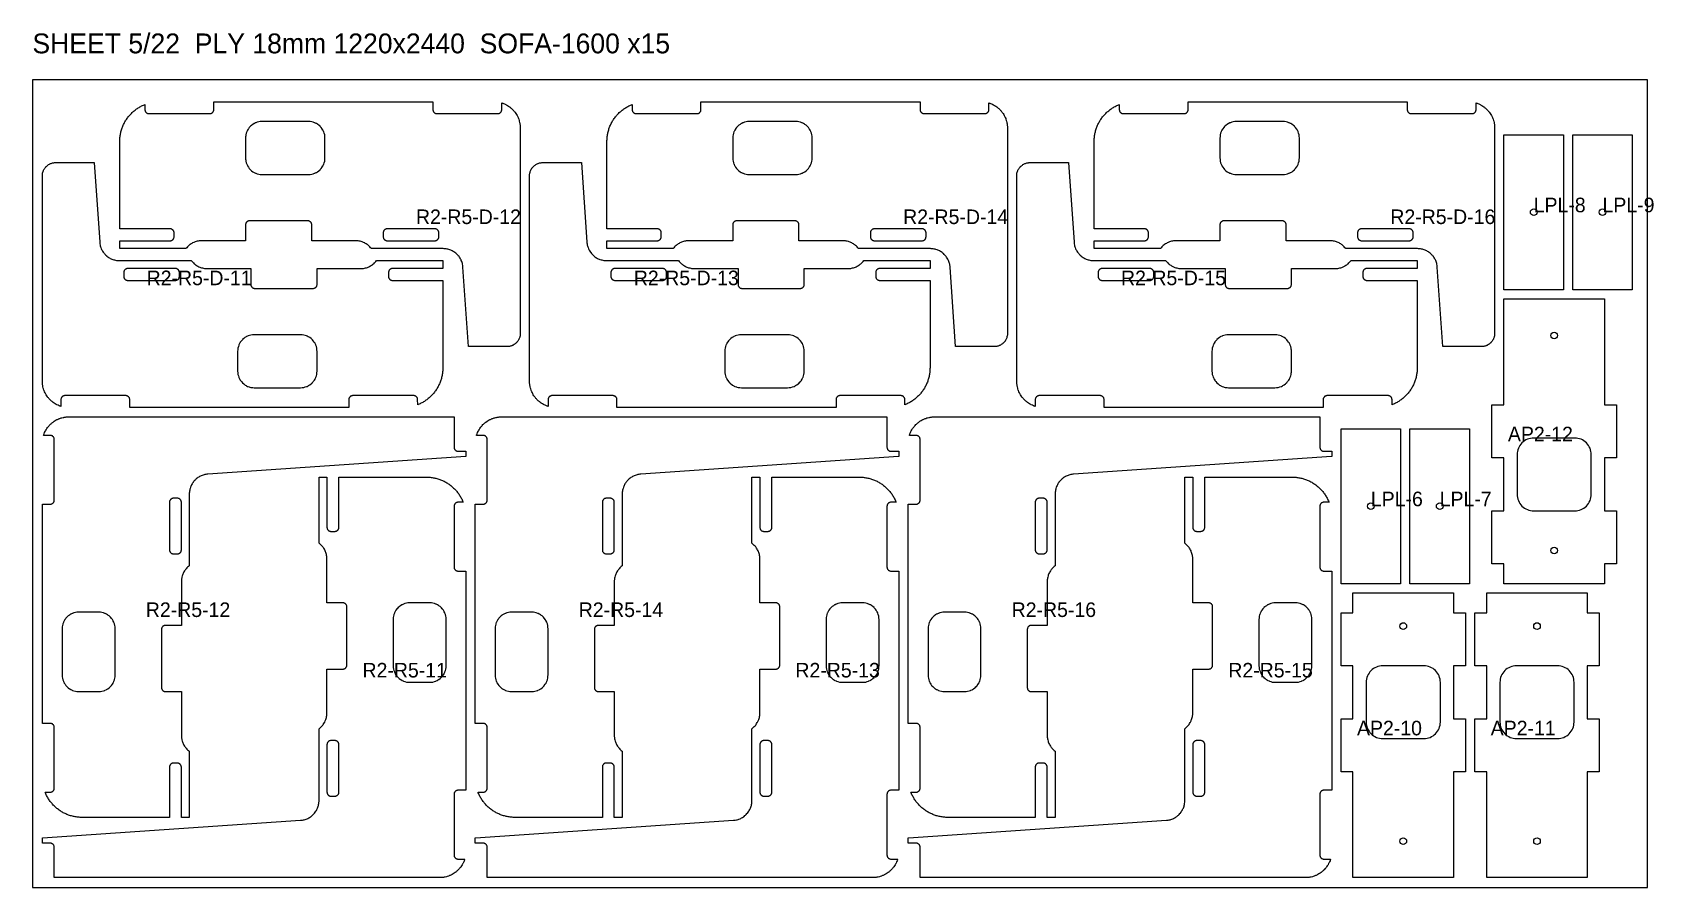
# Model space of a CAD drawing. Header units: millimetres. Extents: x 0 to 59980, y 0 to 1292.
# Drawn here: x 10960 to 13409, y 0 to 1292 of the extents above; entities that cross this region are included whole.
import ezdxf

# ---------------------------------------------------------------- set-up
doc = ezdxf.new("R2010")
doc.units = ezdxf.units.MM
for name, color, linetype in [('CUT_IN', 5, 'Continuous'), ('CUT_OUT', 1, 'Continuous'), ('DRILL', 3, 'Continuous'), ('LABEL', 7, 'Continuous'), ('SHEET', 8, 'Continuous')]:
    doc.layers.add(name, color=color, linetype=linetype)

msp = doc.modelspace()

# ---------------------------------------------------------------- texts
at = {"layer": 'LABEL'}
for s, height, p in [('SHEET 5/22  PLY 18mm 1220x2440  SOFA-1600 x15', 30, (10960, 1260)), ('LPL-8', 22, (13228, 1020)), ('LPL-9', 22, (13332, 1020)), ('R2-R5-D-12', 22, (11539.44, 1002.17)), ('R2-R5-D-14', 22, (12275.44, 1002.17)), ('R2-R5-D-16', 22, (13011.44, 1002.17)), ('R2-R5-D-11', 22, (11132.56, 909.83)), ('R2-R5-D-13', 22, (11868.56, 909.83)), ('R2-R5-D-15', 22, (12604.56, 909.83)), ('AP2-12', 22, (13189.06, 674.06)), ('LPL-6', 22, (12982, 576)), ('LPL-7', 22, (13086, 576)), ('R2-R5-12', 22, (11131.33, 408.67)), ('R2-R5-14', 22, (11785.33, 408.67)), ('R2-R5-16', 22, (12439.33, 408.67)), ('R2-R5-11', 22, (11458.67, 317.33)), ('R2-R5-13', 22, (12112.67, 317.33)), ('R2-R5-15', 22, (12766.67, 317.33)), ('AP2-10', 22, (12961.06, 229.94)), ('AP2-11', 22, (13163.06, 229.94))]:
    msp.add_text(s, height=height, dxfattribs=at).set_placement(p)

# ---------------------------------------------------------------- linework, layer by layer
at = {"layer": 'CUT_IN'}
for points in [[(11286.22, 1088.11), (11287.68, 1086.14), (11289.12, 1084.54), (11289.54, 1084.12), (11291.14, 1082.68), (11293.11, 1081.22), (11294.96, 1080.1), (11295.22, 1079.96), (11297.17, 1079.03), (11297.71, 1078.8), (11299.74, 1078.08), (11302.12, 1077.49), (11304.26, 1077.16), (11304.84, 1077.11), (11307.15, 1077), (11376.85, 1077), (11379.45, 1077.13), (11379.74, 1077.16), (11381.88, 1077.49), (11384.26, 1078.08), (11386.29, 1078.8), (11386.83, 1079.03), (11388.52, 1079.83), (11389.04, 1080.1), (11390.89, 1081.22), (11392.86, 1082.68), (11394.46, 1084.12), (11394.88, 1084.54), (11396.32, 1086.14), (11397.61, 1087.87), (11397.94, 1088.36), (11398.9, 1089.96), (11399.04, 1090.22), (11399.97, 1092.17), (11400.2, 1092.71), (11400.92, 1094.74), (11401.51, 1097.12), (11401.84, 1099.26), (11401.87, 1099.55), (11402, 1102.15), (11401.99, 1132.15), (11401.87, 1134.45), (11401.84, 1134.74), (11401.51, 1136.88), (11400.92, 1139.26), (11400.2, 1141.29), (11399.97, 1141.83), (11399.04, 1143.78), (11398.9, 1144.04), (11397.94, 1145.64), (11397.61, 1146.13), (11396.32, 1147.86), (11394.88, 1149.46), (11394.46, 1149.88), (11392.86, 1151.32), (11391.13, 1152.61), (11390.64, 1152.94), (11389.04, 1153.9), (11388.78, 1154.04), (11386.83, 1154.97), (11386.29, 1155.2), (11384.26, 1155.92), (11383.97, 1156), (11381.88, 1156.51), (11379.74, 1156.84), (11379.16, 1156.89), (11376.85, 1157), (11307.15, 1157), (11304.55, 1156.87), (11304.26, 1156.84), (11302.12, 1156.51), (11299.74, 1155.92), (11297.71, 1155.2), (11297.17, 1154.97), (11295.48, 1154.17), (11294.96, 1153.9), (11293.11, 1152.78), (11291.14, 1151.32), (11290.92, 1151.13), (11289.54, 1149.88), (11289.12, 1149.46), (11287.68, 1147.86), (11286.39, 1146.13), (11286.06, 1145.64), (11285.1, 1144.04), (11284.96, 1143.78), (11284.03, 1141.83), (11283.8, 1141.29), (11283.08, 1139.26), (11282.49, 1136.88), (11282.16, 1134.74), (11282.13, 1134.45), (11282, 1131.85), (11282, 1102.15), (11282.11, 1099.84), (11282.16, 1099.26), (11282.49, 1097.12), (11283.08, 1094.74), (11283.8, 1092.71), (11283.91, 1092.44), (11284.83, 1090.48), (11285.1, 1089.96), (11286.22, 1088.11)], [(12022.22, 1088.11), (12023.68, 1086.14), (12025.12, 1084.54), (12025.54, 1084.12), (12027.14, 1082.68), (12029.11, 1081.22), (12030.96, 1080.1), (12031.22, 1079.96), (12033.17, 1079.03), (12033.71, 1078.8), (12035.74, 1078.08), (12038.12, 1077.49), (12040.26, 1077.16), (12040.84, 1077.11), (12043.15, 1077), (12112.85, 1077), (12115.45, 1077.13), (12115.74, 1077.16), (12117.88, 1077.49), (12120.26, 1078.08), (12122.29, 1078.8), (12122.83, 1079.03), (12124.52, 1079.83), (12125.04, 1080.1), (12126.89, 1081.22), (12128.86, 1082.68), (12130.46, 1084.12), (12130.88, 1084.54), (12132.32, 1086.14), (12133.61, 1087.87), (12133.94, 1088.36), (12134.9, 1089.96), (12135.04, 1090.22), (12135.97, 1092.17), (12136.2, 1092.71), (12136.92, 1094.74), (12137.51, 1097.12), (12137.84, 1099.26), (12137.87, 1099.55), (12138, 1102.15), (12137.99, 1132.15), (12137.87, 1134.45), (12137.84, 1134.74), (12137.51, 1136.88), (12136.92, 1139.26), (12136.2, 1141.29), (12135.97, 1141.83), (12135.04, 1143.78), (12134.9, 1144.04), (12133.94, 1145.64), (12133.61, 1146.13), (12132.32, 1147.86), (12130.88, 1149.46), (12130.46, 1149.88), (12128.86, 1151.32), (12127.13, 1152.61), (12126.64, 1152.94), (12125.04, 1153.9), (12124.78, 1154.04), (12122.83, 1154.97), (12122.29, 1155.2), (12120.26, 1155.92), (12119.97, 1156), (12117.88, 1156.51), (12115.74, 1156.84), (12115.16, 1156.89), (12112.85, 1157), (12043.15, 1157), (12040.55, 1156.87), (12040.26, 1156.84), (12038.12, 1156.51), (12035.74, 1155.92), (12033.71, 1155.2), (12033.17, 1154.97), (12031.48, 1154.17), (12030.96, 1153.9), (12029.11, 1152.78), (12027.14, 1151.32), (12026.92, 1151.13), (12025.54, 1149.88), (12025.12, 1149.46), (12023.68, 1147.86), (12022.39, 1146.13), (12022.06, 1145.64), (12021.1, 1144.04), (12020.96, 1143.78), (12020.03, 1141.83), (12019.8, 1141.29), (12019.08, 1139.26), (12018.49, 1136.88), (12018.16, 1134.74), (12018.13, 1134.45), (12018, 1131.85), (12018, 1102.15), (12018.11, 1099.84), (12018.16, 1099.26), (12018.49, 1097.12), (12019.08, 1094.74), (12019.8, 1092.71), (12019.91, 1092.44), (12020.83, 1090.48), (12021.1, 1089.96), (12022.22, 1088.11)], [(12758.22, 1088.11), (12759.68, 1086.14), (12761.12, 1084.54), (12761.54, 1084.12), (12763.14, 1082.68), (12765.11, 1081.22), (12766.96, 1080.1), (12767.22, 1079.96), (12769.17, 1079.03), (12769.71, 1078.8), (12771.74, 1078.08), (12774.12, 1077.49), (12776.26, 1077.16), (12776.84, 1077.11), (12779.15, 1077), (12848.85, 1077), (12851.45, 1077.13), (12851.74, 1077.16), (12853.88, 1077.49), (12856.26, 1078.08), (12858.29, 1078.8), (12858.83, 1079.03), (12860.52, 1079.83), (12861.04, 1080.1), (12862.89, 1081.22), (12864.86, 1082.68), (12866.46, 1084.12), (12866.88, 1084.54), (12868.32, 1086.14), (12869.61, 1087.87), (12869.94, 1088.36), (12870.9, 1089.96), (12871.04, 1090.22), (12871.97, 1092.17), (12872.2, 1092.71), (12872.92, 1094.74), (12873.51, 1097.12), (12873.84, 1099.26), (12873.87, 1099.55), (12874, 1102.15), (12873.99, 1132.15), (12873.87, 1134.45), (12873.84, 1134.74), (12873.51, 1136.88), (12872.92, 1139.26), (12872.2, 1141.29), (12871.97, 1141.83), (12871.04, 1143.78), (12870.9, 1144.04), (12869.94, 1145.64), (12869.61, 1146.13), (12868.32, 1147.86), (12866.88, 1149.46), (12866.46, 1149.88), (12864.86, 1151.32), (12863.13, 1152.61), (12862.64, 1152.94), (12861.04, 1153.9), (12860.78, 1154.04), (12858.83, 1154.97), (12858.29, 1155.2), (12856.26, 1155.92), (12855.97, 1156), (12853.88, 1156.51), (12851.74, 1156.84), (12851.16, 1156.89), (12848.85, 1157), (12779.15, 1157), (12776.55, 1156.87), (12776.26, 1156.84), (12774.12, 1156.51), (12771.74, 1155.92), (12769.71, 1155.2), (12769.17, 1154.97), (12767.48, 1154.17), (12766.96, 1153.9), (12765.11, 1152.78), (12763.14, 1151.32), (12762.92, 1151.13), (12761.54, 1149.88), (12761.12, 1149.46), (12759.68, 1147.86), (12758.39, 1146.13), (12758.06, 1145.64), (12757.1, 1144.04), (12756.96, 1143.78), (12756.03, 1141.83), (12755.8, 1141.29), (12755.08, 1139.26), (12754.49, 1136.88), (12754.16, 1134.74), (12754.13, 1134.45), (12754, 1131.85), (12754, 1102.15), (12754.11, 1099.84), (12754.16, 1099.26), (12754.49, 1097.12), (12755.08, 1094.74), (12755.8, 1092.71), (12755.91, 1092.44), (12756.83, 1090.48), (12757.1, 1089.96), (12758.22, 1088.11)], [(11568.88, 977.06), (11569.46, 977.18), (11570.02, 977.35), (11570.57, 977.58), (11571.08, 977.85), (11571.57, 978.18), (11571.81, 978.36), (11572.03, 978.55), (11572.45, 978.97), (11572.64, 979.19), (11572.82, 979.43), (11573.15, 979.92), (11573.42, 980.43), (11573.65, 980.98), (11573.82, 981.54), (11573.94, 982.12), (11573.99, 982.71), (11573.99, 989.29), (11573.94, 989.88), (11573.82, 990.46), (11573.65, 991.02), (11573.54, 991.3), (11573.42, 991.57), (11573.15, 992.08), (11572.82, 992.57), (11572.64, 992.81), (11572.45, 993.03), (11572.03, 993.45), (11571.81, 993.64), (11571.33, 993.99), (11571.08, 994.15), (11570.83, 994.29), (11570.3, 994.54), (11570.02, 994.65), (11569.46, 994.82), (11568.88, 994.94), (11568.59, 994.97), (11568, 995), (11495.71, 994.99), (11495.12, 994.94), (11494.54, 994.82), (11493.98, 994.65), (11493.7, 994.54), (11493.17, 994.29), (11492.92, 994.15), (11492.43, 993.82), (11492.19, 993.64), (11491.97, 993.45), (11491.55, 993.03), (11491.36, 992.81), (11491.01, 992.33), (11490.71, 991.83), (11490.46, 991.3), (11490.35, 991.02), (11490.18, 990.46), (11490.06, 989.88), (11490.03, 989.59), (11490, 989), (11490.01, 982.71), (11490.06, 982.12), (11490.18, 981.54), (11490.35, 980.98), (11490.46, 980.7), (11490.58, 980.43), (11490.85, 979.92), (11491.18, 979.43), (11491.36, 979.19), (11491.55, 978.97), (11491.97, 978.55), (11492.19, 978.36), (11492.67, 978.01), (11492.92, 977.85), (11493.17, 977.71), (11493.7, 977.46), (11493.98, 977.35), (11494.54, 977.18), (11495.12, 977.06), (11495.41, 977.03), (11496, 977), (11568, 977), (11568.59, 977.03), (11568.88, 977.06)], [(12304.88, 977.06), (12305.46, 977.18), (12306.02, 977.35), (12306.57, 977.58), (12307.08, 977.85), (12307.57, 978.18), (12307.81, 978.36), (12308.03, 978.55), (12308.45, 978.97), (12308.64, 979.19), (12308.82, 979.43), (12309.15, 979.92), (12309.42, 980.43), (12309.65, 980.98), (12309.82, 981.54), (12309.94, 982.12), (12309.99, 982.71), (12309.99, 989.29), (12309.94, 989.88), (12309.82, 990.46), (12309.65, 991.02), (12309.54, 991.3), (12309.42, 991.57), (12309.15, 992.08), (12308.82, 992.57), (12308.64, 992.81), (12308.45, 993.03), (12308.03, 993.45), (12307.81, 993.64), (12307.33, 993.99), (12307.08, 994.15), (12306.83, 994.29), (12306.3, 994.54), (12306.02, 994.65), (12305.46, 994.82), (12304.88, 994.94), (12304.59, 994.97), (12304, 995), (12231.71, 994.99), (12231.12, 994.94), (12230.54, 994.82), (12229.98, 994.65), (12229.7, 994.54), (12229.17, 994.29), (12228.92, 994.15), (12228.43, 993.82), (12228.19, 993.64), (12227.97, 993.45), (12227.55, 993.03), (12227.36, 992.81), (12227.01, 992.33), (12226.71, 991.83), (12226.46, 991.3), (12226.35, 991.02), (12226.18, 990.46), (12226.06, 989.88), (12226.03, 989.59), (12226, 989), (12226.01, 982.71), (12226.06, 982.12), (12226.18, 981.54), (12226.35, 980.98), (12226.46, 980.7), (12226.58, 980.43), (12226.85, 979.92), (12227.18, 979.43), (12227.36, 979.19), (12227.55, 978.97), (12227.97, 978.55), (12228.19, 978.36), (12228.67, 978.01), (12228.92, 977.85), (12229.17, 977.71), (12229.7, 977.46), (12229.98, 977.35), (12230.54, 977.18), (12231.12, 977.06), (12231.41, 977.03), (12232, 977), (12304, 977), (12304.59, 977.03), (12304.88, 977.06)], [(13040.88, 977.06), (13041.46, 977.18), (13042.02, 977.35), (13042.57, 977.58), (13043.08, 977.85), (13043.57, 978.18), (13043.81, 978.36), (13044.03, 978.55), (13044.45, 978.97), (13044.64, 979.19), (13044.82, 979.43), (13045.15, 979.92), (13045.42, 980.43), (13045.65, 980.98), (13045.82, 981.54), (13045.94, 982.12), (13045.99, 982.71), (13045.99, 989.29), (13045.94, 989.88), (13045.82, 990.46), (13045.65, 991.02), (13045.54, 991.3), (13045.42, 991.57), (13045.15, 992.08), (13044.82, 992.57), (13044.64, 992.81), (13044.45, 993.03), (13044.03, 993.45), (13043.81, 993.64), (13043.33, 993.99), (13043.08, 994.15), (13042.83, 994.29), (13042.3, 994.54), (13042.02, 994.65), (13041.46, 994.82), (13040.88, 994.94), (13040.59, 994.97), (13040, 995), (12967.71, 994.99), (12967.12, 994.94), (12966.54, 994.82), (12965.98, 994.65), (12965.7, 994.54), (12965.17, 994.29), (12964.92, 994.15), (12964.43, 993.82), (12964.19, 993.64), (12963.97, 993.45), (12963.55, 993.03), (12963.36, 992.81), (12963.01, 992.33), (12962.71, 991.83), (12962.46, 991.3), (12962.35, 991.02), (12962.18, 990.46), (12962.06, 989.88), (12962.03, 989.59), (12962, 989), (12962.01, 982.71), (12962.06, 982.12), (12962.18, 981.54), (12962.35, 980.98), (12962.46, 980.7), (12962.58, 980.43), (12962.85, 979.92), (12963.18, 979.43), (12963.36, 979.19), (12963.55, 978.97), (12963.97, 978.55), (12964.19, 978.36), (12964.67, 978.01), (12964.92, 977.85), (12965.17, 977.71), (12965.7, 977.46), (12965.98, 977.35), (12966.54, 977.18), (12967.12, 977.06), (12967.41, 977.03), (12968, 977), (13040, 977), (13040.59, 977.03), (13040.88, 977.06)], [(11103.12, 934.94), (11102.54, 934.82), (11101.98, 934.65), (11101.43, 934.42), (11100.92, 934.15), (11100.43, 933.82), (11100.19, 933.64), (11099.97, 933.45), (11099.55, 933.03), (11099.36, 932.81), (11099.18, 932.57), (11098.85, 932.08), (11098.58, 931.57), (11098.35, 931.02), (11098.18, 930.46), (11098.06, 929.88), (11098.01, 929.29), (11098.01, 922.71), (11098.06, 922.12), (11098.18, 921.54), (11098.35, 920.98), (11098.46, 920.7), (11098.58, 920.43), (11098.85, 919.92), (11099.18, 919.43), (11099.36, 919.19), (11099.55, 918.97), (11099.97, 918.55), (11100.19, 918.36), (11100.67, 918.01), (11100.92, 917.85), (11101.17, 917.71), (11101.7, 917.46), (11101.98, 917.35), (11102.54, 917.18), (11103.12, 917.06), (11103.41, 917.03), (11104, 917), (11176.29, 917.01), (11176.88, 917.06), (11177.46, 917.18), (11178.02, 917.35), (11178.3, 917.46), (11178.83, 917.71), (11179.08, 917.85), (11179.57, 918.18), (11179.81, 918.36), (11180.03, 918.55), (11180.45, 918.97), (11180.64, 919.19), (11180.99, 919.67), (11181.29, 920.17), (11181.54, 920.7), (11181.65, 920.98), (11181.82, 921.54), (11181.94, 922.12), (11181.97, 922.41), (11182, 923), (11181.99, 929.29), (11181.94, 929.88), (11181.82, 930.46), (11181.65, 931.02), (11181.54, 931.3), (11181.42, 931.57), (11181.15, 932.08), (11180.82, 932.57), (11180.64, 932.81), (11180.45, 933.03), (11180.03, 933.45), (11179.81, 933.64), (11179.33, 933.99), (11179.08, 934.15), (11178.83, 934.29), (11178.3, 934.54), (11178.02, 934.65), (11177.46, 934.82), (11176.88, 934.94), (11176.59, 934.97), (11176, 935), (11104, 935), (11103.41, 934.97), (11103.12, 934.94)], [(11839.12, 934.94), (11838.54, 934.82), (11837.98, 934.65), (11837.43, 934.42), (11836.92, 934.15), (11836.43, 933.82), (11836.19, 933.64), (11835.97, 933.45), (11835.55, 933.03), (11835.36, 932.81), (11835.18, 932.57), (11834.85, 932.08), (11834.58, 931.57), (11834.35, 931.02), (11834.18, 930.46), (11834.06, 929.88), (11834.01, 929.29), (11834.01, 922.71), (11834.06, 922.12), (11834.18, 921.54), (11834.35, 920.98), (11834.46, 920.7), (11834.58, 920.43), (11834.85, 919.92), (11835.18, 919.43), (11835.36, 919.19), (11835.55, 918.97), (11835.97, 918.55), (11836.19, 918.36), (11836.67, 918.01), (11836.92, 917.85), (11837.17, 917.71), (11837.7, 917.46), (11837.98, 917.35), (11838.54, 917.18), (11839.12, 917.06), (11839.41, 917.03), (11840, 917), (11912.29, 917.01), (11912.88, 917.06), (11913.46, 917.18), (11914.02, 917.35), (11914.3, 917.46), (11914.83, 917.71), (11915.08, 917.85), (11915.57, 918.18), (11915.81, 918.36), (11916.03, 918.55), (11916.45, 918.97), (11916.64, 919.19), (11916.99, 919.67), (11917.29, 920.17), (11917.54, 920.7), (11917.65, 920.98), (11917.82, 921.54), (11917.94, 922.12), (11917.97, 922.41), (11918, 923), (11917.99, 929.29), (11917.94, 929.88), (11917.82, 930.46), (11917.65, 931.02), (11917.54, 931.3), (11917.42, 931.57), (11917.15, 932.08), (11916.82, 932.57), (11916.64, 932.81), (11916.45, 933.03), (11916.03, 933.45), (11915.81, 933.64), (11915.33, 933.99), (11915.08, 934.15), (11914.83, 934.29), (11914.3, 934.54), (11914.02, 934.65), (11913.46, 934.82), (11912.88, 934.94), (11912.59, 934.97), (11912, 935), (11840, 935), (11839.41, 934.97), (11839.12, 934.94)], [(12575.12, 934.94), (12574.54, 934.82), (12573.98, 934.65), (12573.43, 934.42), (12572.92, 934.15), (12572.43, 933.82), (12572.19, 933.64), (12571.97, 933.45), (12571.55, 933.03), (12571.36, 932.81), (12571.18, 932.57), (12570.85, 932.08), (12570.58, 931.57), (12570.35, 931.02), (12570.18, 930.46), (12570.06, 929.88), (12570.01, 929.29), (12570.01, 922.71), (12570.06, 922.12), (12570.18, 921.54), (12570.35, 920.98), (12570.46, 920.7), (12570.58, 920.43), (12570.85, 919.92), (12571.18, 919.43), (12571.36, 919.19), (12571.55, 918.97), (12571.97, 918.55), (12572.19, 918.36), (12572.67, 918.01), (12572.92, 917.85), (12573.17, 917.71), (12573.7, 917.46), (12573.98, 917.35), (12574.54, 917.18), (12575.12, 917.06), (12575.41, 917.03), (12576, 917), (12648.29, 917.01), (12648.88, 917.06), (12649.46, 917.18), (12650.02, 917.35), (12650.3, 917.46), (12650.83, 917.71), (12651.08, 917.85), (12651.57, 918.18), (12651.81, 918.36), (12652.03, 918.55), (12652.45, 918.97), (12652.64, 919.19), (12652.99, 919.67), (12653.29, 920.17), (12653.54, 920.7), (12653.65, 920.98), (12653.82, 921.54), (12653.94, 922.12), (12653.97, 922.41), (12654, 923), (12653.99, 929.29), (12653.94, 929.88), (12653.82, 930.46), (12653.65, 931.02), (12653.54, 931.3), (12653.42, 931.57), (12653.15, 932.08), (12652.82, 932.57), (12652.64, 932.81), (12652.45, 933.03), (12652.03, 933.45), (12651.81, 933.64), (12651.33, 933.99), (12651.08, 934.15), (12650.83, 934.29), (12650.3, 934.54), (12650.02, 934.65), (12649.46, 934.82), (12648.88, 934.94), (12648.59, 934.97), (12648, 935), (12576, 935), (12575.41, 934.97), (12575.12, 934.94)], [(11385.78, 823.89), (11384.32, 825.86), (11382.88, 827.46), (11382.46, 827.88), (11380.86, 829.32), (11378.89, 830.78), (11377.04, 831.9), (11376.78, 832.04), (11374.83, 832.97), (11374.29, 833.2), (11372.26, 833.92), (11369.88, 834.51), (11367.74, 834.84), (11367.16, 834.89), (11364.85, 835), (11295.15, 835), (11292.55, 834.87), (11292.26, 834.84), (11290.12, 834.51), (11287.74, 833.92), (11285.71, 833.2), (11285.17, 832.97), (11283.48, 832.17), (11282.96, 831.9), (11281.11, 830.78), (11279.14, 829.32), (11277.54, 827.88), (11277.12, 827.46), (11275.68, 825.86), (11274.39, 824.13), (11274.06, 823.64), (11273.1, 822.04), (11272.96, 821.78), (11272.03, 819.83), (11271.8, 819.29), (11271.08, 817.26), (11270.49, 814.88), (11270.16, 812.74), (11270.13, 812.45), (11270, 809.85), (11270.01, 779.85), (11270.13, 777.55), (11270.16, 777.26), (11270.49, 775.12), (11271.08, 772.74), (11271.8, 770.71), (11272.03, 770.17), (11272.96, 768.22), (11273.1, 767.96), (11274.06, 766.36), (11274.39, 765.87), (11275.68, 764.14), (11277.12, 762.54), (11277.54, 762.12), (11279.14, 760.68), (11280.87, 759.39), (11281.36, 759.06), (11282.96, 758.1), (11283.22, 757.96), (11285.17, 757.03), (11285.71, 756.8), (11287.74, 756.08), (11288.03, 756), (11290.12, 755.49), (11292.26, 755.16), (11292.84, 755.11), (11295.15, 755), (11364.85, 755), (11367.45, 755.13), (11367.74, 755.16), (11369.88, 755.49), (11372.26, 756.08), (11374.29, 756.8), (11374.83, 757.03), (11376.52, 757.83), (11377.04, 758.1), (11378.89, 759.22), (11380.86, 760.68), (11381.08, 760.87), (11382.46, 762.12), (11382.88, 762.54), (11384.32, 764.14), (11385.61, 765.87), (11385.94, 766.36), (11386.9, 767.96), (11387.04, 768.22), (11387.97, 770.17), (11388.2, 770.71), (11388.92, 772.74), (11389.51, 775.12), (11389.84, 777.26), (11389.87, 777.55), (11390, 780.15), (11390, 809.85), (11389.89, 812.16), (11389.84, 812.74), (11389.51, 814.88), (11388.92, 817.26), (11388.2, 819.29), (11388.09, 819.56), (11387.17, 821.52), (11386.9, 822.04), (11385.78, 823.89)], [(12121.78, 823.89), (12120.32, 825.86), (12118.88, 827.46), (12118.46, 827.88), (12116.86, 829.32), (12114.89, 830.78), (12113.04, 831.9), (12112.78, 832.04), (12110.83, 832.97), (12110.29, 833.2), (12108.26, 833.92), (12105.88, 834.51), (12103.74, 834.84), (12103.16, 834.89), (12100.85, 835), (12031.15, 835), (12028.55, 834.87), (12028.26, 834.84), (12026.12, 834.51), (12023.74, 833.92), (12021.71, 833.2), (12021.17, 832.97), (12019.48, 832.17), (12018.96, 831.9), (12017.11, 830.78), (12015.14, 829.32), (12013.54, 827.88), (12013.12, 827.46), (12011.68, 825.86), (12010.39, 824.13), (12010.06, 823.64), (12009.1, 822.04), (12008.96, 821.78), (12008.03, 819.83), (12007.8, 819.29), (12007.08, 817.26), (12006.49, 814.88), (12006.16, 812.74), (12006.13, 812.45), (12006, 809.85), (12006.01, 779.85), (12006.13, 777.55), (12006.16, 777.26), (12006.49, 775.12), (12007.08, 772.74), (12007.8, 770.71), (12008.03, 770.17), (12008.96, 768.22), (12009.1, 767.96), (12010.06, 766.36), (12010.39, 765.87), (12011.68, 764.14), (12013.12, 762.54), (12013.54, 762.12), (12015.14, 760.68), (12016.87, 759.39), (12017.36, 759.06), (12018.96, 758.1), (12019.22, 757.96), (12021.17, 757.03), (12021.71, 756.8), (12023.74, 756.08), (12024.03, 756), (12026.12, 755.49), (12028.26, 755.16), (12028.84, 755.11), (12031.15, 755), (12100.85, 755), (12103.45, 755.13), (12103.74, 755.16), (12105.88, 755.49), (12108.26, 756.08), (12110.29, 756.8), (12110.83, 757.03), (12112.52, 757.83), (12113.04, 758.1), (12114.89, 759.22), (12116.86, 760.68), (12117.08, 760.87), (12118.46, 762.12), (12118.88, 762.54), (12120.32, 764.14), (12121.61, 765.87), (12121.94, 766.36), (12122.9, 767.96), (12123.04, 768.22), (12123.97, 770.17), (12124.2, 770.71), (12124.92, 772.74), (12125.51, 775.12), (12125.84, 777.26), (12125.87, 777.55), (12126, 780.15), (12126, 809.85), (12125.89, 812.16), (12125.84, 812.74), (12125.51, 814.88), (12124.92, 817.26), (12124.2, 819.29), (12124.09, 819.56), (12123.17, 821.52), (12122.9, 822.04), (12121.78, 823.89)], [(12857.78, 823.89), (12856.32, 825.86), (12854.88, 827.46), (12854.46, 827.88), (12852.86, 829.32), (12850.89, 830.78), (12849.04, 831.9), (12848.78, 832.04), (12846.83, 832.97), (12846.29, 833.2), (12844.26, 833.92), (12841.88, 834.51), (12839.74, 834.84), (12839.16, 834.89), (12836.85, 835), (12767.15, 835), (12764.55, 834.87), (12764.26, 834.84), (12762.12, 834.51), (12759.74, 833.92), (12757.71, 833.2), (12757.17, 832.97), (12755.48, 832.17), (12754.96, 831.9), (12753.11, 830.78), (12751.14, 829.32), (12749.54, 827.88), (12749.12, 827.46), (12747.68, 825.86), (12746.39, 824.13), (12746.06, 823.64), (12745.1, 822.04), (12744.96, 821.78), (12744.03, 819.83), (12743.8, 819.29), (12743.08, 817.26), (12742.49, 814.88), (12742.16, 812.74), (12742.13, 812.45), (12742, 809.85), (12742.01, 779.85), (12742.13, 777.55), (12742.16, 777.26), (12742.49, 775.12), (12743.08, 772.74), (12743.8, 770.71), (12744.03, 770.17), (12744.96, 768.22), (12745.1, 767.96), (12746.06, 766.36), (12746.39, 765.87), (12747.68, 764.14), (12749.12, 762.54), (12749.54, 762.12), (12751.14, 760.68), (12752.87, 759.39), (12753.36, 759.06), (12754.96, 758.1), (12755.22, 757.96), (12757.17, 757.03), (12757.71, 756.8), (12759.74, 756.08), (12760.03, 756), (12762.12, 755.49), (12764.26, 755.16), (12764.84, 755.11), (12767.15, 755), (12836.85, 755), (12839.45, 755.13), (12839.74, 755.16), (12841.88, 755.49), (12844.26, 756.08), (12846.29, 756.8), (12846.83, 757.03), (12848.52, 757.83), (12849.04, 758.1), (12850.89, 759.22), (12852.86, 760.68), (12853.08, 760.87), (12854.46, 762.12), (12854.88, 762.54), (12856.32, 764.14), (12857.61, 765.87), (12857.94, 766.36), (12858.9, 767.96), (12859.04, 768.22), (12859.97, 770.17), (12860.2, 770.71), (12860.92, 772.74), (12861.51, 775.12), (12861.84, 777.26), (12861.87, 777.55), (12862, 780.15), (12862, 809.85), (12861.89, 812.16), (12861.84, 812.74), (12861.51, 814.88), (12860.92, 817.26), (12860.2, 819.29), (12860.09, 819.56), (12859.17, 821.52), (12858.9, 822.04), (12857.78, 823.89)], [(13203, 594), (13203.12, 591.55), (13203.48, 589.12), (13204.08, 586.74), (13204.9, 584.43), (13205.95, 582.22), (13207.21, 580.11), (13208.67, 578.14), (13210.32, 576.32), (13212.14, 574.67), (13214.11, 573.21), (13216.22, 571.95), (13218.43, 570.9), (13220.74, 570.08), (13223.12, 569.48), (13225.55, 569.12), (13228, 569), (13290, 569), (13292.45, 569.12), (13294.88, 569.48), (13297.26, 570.08), (13299.57, 570.9), (13301.78, 571.95), (13303.89, 573.21), (13305.86, 574.67), (13307.68, 576.32), (13309.33, 578.14), (13310.79, 580.11), (13312.05, 582.22), (13313.1, 584.43), (13313.92, 586.74), (13314.52, 589.12), (13314.88, 591.55), (13315, 594), (13315, 654), (13314.88, 656.45), (13314.52, 658.88), (13313.92, 661.26), (13313.1, 663.57), (13312.05, 665.78), (13310.79, 667.89), (13309.33, 669.86), (13307.68, 671.68), (13305.86, 673.33), (13303.89, 674.79), (13301.78, 676.05), (13299.57, 677.1), (13297.26, 677.92), (13294.88, 678.52), (13292.45, 678.88), (13290, 679), (13228, 679), (13225.55, 678.88), (13223.12, 678.52), (13220.74, 677.92), (13218.43, 677.1), (13216.22, 676.05), (13214.11, 674.79), (13212.14, 673.33), (13210.32, 671.68), (13208.67, 669.86), (13207.21, 667.89), (13205.95, 665.78), (13204.9, 663.57), (13204.08, 661.26), (13203.48, 658.88), (13203.12, 656.45), (13203, 654), (13203, 594)], [(11185, 582), (11184.97, 582.59), (11184.94, 582.88), (11184.82, 583.46), (11184.65, 584.02), (11184.42, 584.57), (11184.15, 585.08), (11183.82, 585.57), (11183.64, 585.81), (11183.45, 586.03), (11183.03, 586.45), (11182.81, 586.64), (11182.57, 586.82), (11182.08, 587.15), (11181.57, 587.42), (11181.02, 587.65), (11180.46, 587.82), (11179.88, 587.94), (11179.29, 587.99), (11172.71, 587.99), (11172.12, 587.94), (11171.54, 587.82), (11170.98, 587.65), (11170.7, 587.54), (11170.43, 587.42), (11169.92, 587.15), (11169.43, 586.82), (11169.19, 586.64), (11168.97, 586.45), (11168.55, 586.03), (11168.36, 585.81), (11168.01, 585.33), (11167.85, 585.08), (11167.71, 584.83), (11167.46, 584.3), (11167.35, 584.02), (11167.18, 583.46), (11167.06, 582.88), (11167.03, 582.59), (11167, 582), (11167.01, 509.71), (11167.06, 509.12), (11167.18, 508.54), (11167.35, 507.98), (11167.46, 507.7), (11167.71, 507.17), (11167.85, 506.92), (11168.18, 506.43), (11168.36, 506.19), (11168.55, 505.97), (11168.97, 505.55), (11169.19, 505.36), (11169.67, 505.01), (11170.17, 504.71), (11170.7, 504.46), (11170.98, 504.35), (11171.54, 504.18), (11172.12, 504.06), (11172.41, 504.03), (11173, 504), (11179.29, 504.01), (11179.88, 504.06), (11180.46, 504.18), (11181.02, 504.35), (11181.3, 504.46), (11181.57, 504.58), (11182.08, 504.85), (11182.57, 505.18), (11182.81, 505.36), (11183.03, 505.55), (11183.45, 505.97), (11183.64, 506.19), (11183.99, 506.67), (11184.15, 506.92), (11184.29, 507.17), (11184.54, 507.7), (11184.65, 507.98), (11184.82, 508.54), (11184.94, 509.12), (11184.97, 509.41), (11185, 510), (11185, 582)], [(11839, 582), (11838.97, 582.59), (11838.94, 582.88), (11838.82, 583.46), (11838.65, 584.02), (11838.42, 584.57), (11838.15, 585.08), (11837.82, 585.57), (11837.64, 585.81), (11837.45, 586.03), (11837.03, 586.45), (11836.81, 586.64), (11836.57, 586.82), (11836.08, 587.15), (11835.57, 587.42), (11835.02, 587.65), (11834.46, 587.82), (11833.88, 587.94), (11833.29, 587.99), (11826.71, 587.99), (11826.12, 587.94), (11825.54, 587.82), (11824.98, 587.65), (11824.7, 587.54), (11824.43, 587.42), (11823.92, 587.15), (11823.43, 586.82), (11823.19, 586.64), (11822.97, 586.45), (11822.55, 586.03), (11822.36, 585.81), (11822.01, 585.33), (11821.85, 585.08), (11821.71, 584.83), (11821.46, 584.3), (11821.35, 584.02), (11821.18, 583.46), (11821.06, 582.88), (11821.03, 582.59), (11821, 582), (11821.01, 509.71), (11821.06, 509.12), (11821.18, 508.54), (11821.35, 507.98), (11821.46, 507.7), (11821.71, 507.17), (11821.85, 506.92), (11822.18, 506.43), (11822.36, 506.19), (11822.55, 505.97), (11822.97, 505.55), (11823.19, 505.36), (11823.67, 505.01), (11824.17, 504.71), (11824.7, 504.46), (11824.98, 504.35), (11825.54, 504.18), (11826.12, 504.06), (11826.41, 504.03), (11827, 504), (11833.29, 504.01), (11833.88, 504.06), (11834.46, 504.18), (11835.02, 504.35), (11835.3, 504.46), (11835.57, 504.58), (11836.08, 504.85), (11836.57, 505.18), (11836.81, 505.36), (11837.03, 505.55), (11837.45, 505.97), (11837.64, 506.19), (11837.99, 506.67), (11838.15, 506.92), (11838.29, 507.17), (11838.54, 507.7), (11838.65, 507.98), (11838.82, 508.54), (11838.94, 509.12), (11838.97, 509.41), (11839, 510), (11839, 582)], [(12493, 582), (12492.97, 582.59), (12492.94, 582.88), (12492.82, 583.46), (12492.65, 584.02), (12492.42, 584.57), (12492.15, 585.08), (12491.82, 585.57), (12491.64, 585.81), (12491.45, 586.03), (12491.03, 586.45), (12490.81, 586.64), (12490.57, 586.82), (12490.08, 587.15), (12489.57, 587.42), (12489.02, 587.65), (12488.46, 587.82), (12487.88, 587.94), (12487.29, 587.99), (12480.71, 587.99), (12480.12, 587.94), (12479.54, 587.82), (12478.98, 587.65), (12478.7, 587.54), (12478.43, 587.42), (12477.92, 587.15), (12477.43, 586.82), (12477.19, 586.64), (12476.97, 586.45), (12476.55, 586.03), (12476.36, 585.81), (12476.01, 585.33), (12475.85, 585.08), (12475.71, 584.83), (12475.46, 584.3), (12475.35, 584.02), (12475.18, 583.46), (12475.06, 582.88), (12475.03, 582.59), (12475, 582), (12475.01, 509.71), (12475.06, 509.12), (12475.18, 508.54), (12475.35, 507.98), (12475.46, 507.7), (12475.71, 507.17), (12475.85, 506.92), (12476.18, 506.43), (12476.36, 506.19), (12476.55, 505.97), (12476.97, 505.55), (12477.19, 505.36), (12477.67, 505.01), (12478.17, 504.71), (12478.7, 504.46), (12478.98, 504.35), (12479.54, 504.18), (12480.12, 504.06), (12480.41, 504.03), (12481, 504), (12487.29, 504.01), (12487.88, 504.06), (12488.46, 504.18), (12489.02, 504.35), (12489.3, 504.46), (12489.57, 504.58), (12490.08, 504.85), (12490.57, 505.18), (12490.81, 505.36), (12491.03, 505.55), (12491.45, 505.97), (12491.64, 506.19), (12491.99, 506.67), (12492.15, 506.92), (12492.29, 507.17), (12492.54, 507.7), (12492.65, 507.98), (12492.82, 508.54), (12492.94, 509.12), (12492.97, 509.41), (12493, 510), (12493, 582)], [(11518.48, 427.17), (11517.96, 426.9), (11516.11, 425.78), (11514.14, 424.32), (11513.92, 424.13), (11512.54, 422.88), (11512.33, 422.67), (11512.12, 422.46), (11510.87, 421.08), (11510.68, 420.86), (11509.22, 418.89), (11508.1, 417.04), (11507.96, 416.78), (11507.03, 414.83), (11506.8, 414.29), (11506.08, 412.26), (11506, 411.97), (11505.49, 409.88), (11505.16, 407.74), (11505.11, 407.16), (11505, 404.85), (11505, 335.15), (11505.13, 332.55), (11505.16, 332.26), (11505.49, 330.12), (11506.08, 327.74), (11506.8, 325.71), (11507.03, 325.17), (11507.83, 323.48), (11508.1, 322.96), (11509.22, 321.11), (11510.5, 319.38), (11510.68, 319.14), (11510.87, 318.92), (11512.12, 317.54), (11512.54, 317.12), (11514.14, 315.68), (11515.87, 314.39), (11516.36, 314.06), (11517.96, 313.1), (11518.22, 312.96), (11520.17, 312.03), (11520.71, 311.8), (11522.74, 311.08), (11525.12, 310.49), (11527.26, 310.16), (11527.55, 310.13), (11530.15, 310), (11560.15, 310.01), (11562.45, 310.13), (11562.74, 310.16), (11564.88, 310.49), (11567.26, 311.08), (11569.29, 311.8), (11569.83, 312.03), (11571.78, 312.96), (11572.04, 313.1), (11573.64, 314.06), (11574.13, 314.39), (11575.86, 315.68), (11577.46, 317.12), (11577.88, 317.54), (11579.32, 319.14), (11580.61, 320.87), (11580.94, 321.36), (11581.9, 322.96), (11582.04, 323.22), (11582.97, 325.17), (11583.2, 325.71), (11583.92, 327.74), (11584, 328.03), (11584.51, 330.12), (11584.84, 332.26), (11584.89, 332.84), (11585, 335.15), (11585, 404.85), (11584.87, 407.45), (11584.84, 407.74), (11584.51, 409.88), (11583.92, 412.26), (11583.2, 414.29), (11582.97, 414.83), (11582.17, 416.52), (11581.9, 417.04), (11580.78, 418.89), (11579.5, 420.62), (11579.32, 420.86), (11579.13, 421.08), (11577.88, 422.46), (11577.46, 422.88), (11575.86, 424.32), (11574.13, 425.61), (11573.64, 425.94), (11572.04, 426.9), (11571.78, 427.04), (11569.83, 427.97), (11569.29, 428.2), (11567.26, 428.92), (11564.88, 429.51), (11562.74, 429.84), (11562.45, 429.87), (11559.85, 430), (11530.15, 430), (11527.84, 429.89), (11527.26, 429.84), (11525.12, 429.51), (11522.74, 428.92), (11520.71, 428.2), (11520.44, 428.09), (11518.48, 427.17)], [(12172.48, 427.17), (12171.96, 426.9), (12170.11, 425.78), (12168.14, 424.32), (12167.92, 424.13), (12166.54, 422.88), (12166.33, 422.67), (12166.12, 422.46), (12164.87, 421.08), (12164.68, 420.86), (12163.22, 418.89), (12162.1, 417.04), (12161.96, 416.78), (12161.03, 414.83), (12160.8, 414.29), (12160.08, 412.26), (12160, 411.97), (12159.49, 409.88), (12159.16, 407.74), (12159.11, 407.16), (12159, 404.85), (12159, 335.15), (12159.13, 332.55), (12159.16, 332.26), (12159.49, 330.12), (12160.08, 327.74), (12160.8, 325.71), (12161.03, 325.17), (12161.83, 323.48), (12162.1, 322.96), (12163.22, 321.11), (12164.5, 319.38), (12164.68, 319.14), (12164.87, 318.92), (12166.12, 317.54), (12166.54, 317.12), (12168.14, 315.68), (12169.87, 314.39), (12170.36, 314.06), (12171.96, 313.1), (12172.22, 312.96), (12174.17, 312.03), (12174.71, 311.8), (12176.74, 311.08), (12179.12, 310.49), (12181.26, 310.16), (12181.55, 310.13), (12184.15, 310), (12214.15, 310.01), (12216.45, 310.13), (12216.74, 310.16), (12218.88, 310.49), (12221.26, 311.08), (12223.29, 311.8), (12223.83, 312.03), (12225.78, 312.96), (12226.04, 313.1), (12227.64, 314.06), (12228.13, 314.39), (12229.86, 315.68), (12231.46, 317.12), (12231.88, 317.54), (12233.32, 319.14), (12234.61, 320.87), (12234.94, 321.36), (12235.9, 322.96), (12236.04, 323.22), (12236.97, 325.17), (12237.2, 325.71), (12237.92, 327.74), (12238, 328.03), (12238.51, 330.12), (12238.84, 332.26), (12238.89, 332.84), (12239, 335.15), (12239, 404.85), (12238.87, 407.45), (12238.84, 407.74), (12238.51, 409.88), (12237.92, 412.26), (12237.2, 414.29), (12236.97, 414.83), (12236.17, 416.52), (12235.9, 417.04), (12234.78, 418.89), (12233.5, 420.62), (12233.32, 420.86), (12233.13, 421.08), (12231.88, 422.46), (12231.46, 422.88), (12229.86, 424.32), (12228.13, 425.61), (12227.64, 425.94), (12226.04, 426.9), (12225.78, 427.04), (12223.83, 427.97), (12223.29, 428.2), (12221.26, 428.92), (12218.88, 429.51), (12216.74, 429.84), (12216.45, 429.87), (12213.85, 430), (12184.15, 430), (12181.84, 429.89), (12181.26, 429.84), (12179.12, 429.51), (12176.74, 428.92), (12174.71, 428.2), (12174.44, 428.09), (12172.48, 427.17)], [(12826.48, 427.17), (12825.96, 426.9), (12824.11, 425.78), (12822.14, 424.32), (12821.92, 424.13), (12820.54, 422.88), (12820.33, 422.67), (12820.12, 422.46), (12818.87, 421.08), (12818.68, 420.86), (12817.22, 418.89), (12816.1, 417.04), (12815.96, 416.78), (12815.03, 414.83), (12814.8, 414.29), (12814.08, 412.26), (12814, 411.97), (12813.49, 409.88), (12813.16, 407.74), (12813.11, 407.16), (12813, 404.85), (12813, 335.15), (12813.13, 332.55), (12813.16, 332.26), (12813.49, 330.12), (12814.08, 327.74), (12814.8, 325.71), (12815.03, 325.17), (12815.83, 323.48), (12816.1, 322.96), (12817.22, 321.11), (12818.5, 319.38), (12818.68, 319.14), (12818.87, 318.92), (12820.12, 317.54), (12820.54, 317.12), (12822.14, 315.68), (12823.87, 314.39), (12824.36, 314.06), (12825.96, 313.1), (12826.22, 312.96), (12828.17, 312.03), (12828.71, 311.8), (12830.74, 311.08), (12833.12, 310.49), (12835.26, 310.16), (12835.55, 310.13), (12838.15, 310), (12868.15, 310.01), (12870.45, 310.13), (12870.74, 310.16), (12872.88, 310.49), (12875.26, 311.08), (12877.29, 311.8), (12877.83, 312.03), (12879.78, 312.96), (12880.04, 313.1), (12881.64, 314.06), (12882.13, 314.39), (12883.86, 315.68), (12885.46, 317.12), (12885.88, 317.54), (12887.32, 319.14), (12888.61, 320.87), (12888.94, 321.36), (12889.9, 322.96), (12890.04, 323.22), (12890.97, 325.17), (12891.2, 325.71), (12891.92, 327.74), (12892, 328.03), (12892.51, 330.12), (12892.84, 332.26), (12892.89, 332.84), (12893, 335.15), (12893, 404.85), (12892.87, 407.45), (12892.84, 407.74), (12892.51, 409.88), (12891.92, 412.26), (12891.2, 414.29), (12890.97, 414.83), (12890.17, 416.52), (12889.9, 417.04), (12888.78, 418.89), (12887.5, 420.62), (12887.32, 420.86), (12887.13, 421.08), (12885.88, 422.46), (12885.46, 422.88), (12883.86, 424.32), (12882.13, 425.61), (12881.64, 425.94), (12880.04, 426.9), (12879.78, 427.04), (12877.83, 427.97), (12877.29, 428.2), (12875.26, 428.92), (12872.88, 429.51), (12870.74, 429.84), (12870.45, 429.87), (12867.85, 430), (12838.15, 430), (12835.84, 429.89), (12835.26, 429.84), (12833.12, 429.51), (12830.74, 428.92), (12828.71, 428.2), (12828.44, 428.09), (12826.48, 427.17)], [(11071.52, 298.83), (11072.04, 299.1), (11073.89, 300.22), (11075.86, 301.68), (11076.08, 301.87), (11077.46, 303.12), (11077.67, 303.33), (11077.88, 303.54), (11079.13, 304.92), (11079.32, 305.14), (11080.78, 307.11), (11081.9, 308.96), (11082.04, 309.22), (11082.97, 311.17), (11083.2, 311.71), (11083.92, 313.74), (11084, 314.03), (11084.51, 316.12), (11084.84, 318.26), (11084.89, 318.84), (11085, 321.15), (11085, 390.85), (11084.87, 393.45), (11084.84, 393.74), (11084.51, 395.88), (11083.92, 398.26), (11083.2, 400.29), (11082.97, 400.83), (11082.17, 402.52), (11081.9, 403.04), (11080.78, 404.89), (11079.5, 406.62), (11079.32, 406.86), (11079.13, 407.08), (11077.88, 408.46), (11077.46, 408.88), (11075.86, 410.32), (11074.13, 411.61), (11073.64, 411.94), (11072.04, 412.9), (11071.78, 413.04), (11069.83, 413.97), (11069.29, 414.2), (11067.26, 414.92), (11064.88, 415.51), (11062.74, 415.84), (11062.45, 415.87), (11059.85, 416), (11029.85, 415.99), (11027.55, 415.87), (11027.26, 415.84), (11025.12, 415.51), (11022.74, 414.92), (11020.71, 414.2), (11020.17, 413.97), (11018.22, 413.04), (11017.96, 412.9), (11016.36, 411.94), (11015.87, 411.61), (11014.14, 410.32), (11012.54, 408.88), (11012.12, 408.46), (11010.68, 406.86), (11009.39, 405.13), (11009.06, 404.64), (11008.1, 403.04), (11007.96, 402.78), (11007.03, 400.83), (11006.8, 400.29), (11006.08, 398.26), (11006, 397.97), (11005.49, 395.88), (11005.16, 393.74), (11005.11, 393.16), (11005, 390.85), (11005, 321.15), (11005.13, 318.55), (11005.16, 318.26), (11005.49, 316.12), (11006.08, 313.74), (11006.8, 311.71), (11007.03, 311.17), (11007.83, 309.48), (11008.1, 308.96), (11009.22, 307.11), (11010.5, 305.38), (11010.68, 305.14), (11010.87, 304.92), (11012.12, 303.54), (11012.54, 303.12), (11014.14, 301.68), (11015.87, 300.39), (11016.36, 300.06), (11017.96, 299.1), (11018.22, 298.96), (11020.17, 298.03), (11020.71, 297.8), (11022.74, 297.08), (11025.12, 296.49), (11027.26, 296.16), (11027.55, 296.13), (11030.15, 296), (11059.85, 296), (11062.16, 296.11), (11062.74, 296.16), (11064.88, 296.49), (11067.26, 297.08), (11069.29, 297.8), (11069.56, 297.91), (11071.52, 298.83)], [(11725.52, 298.83), (11726.04, 299.1), (11727.89, 300.22), (11729.86, 301.68), (11730.08, 301.87), (11731.46, 303.12), (11731.67, 303.33), (11731.88, 303.54), (11733.13, 304.92), (11733.32, 305.14), (11734.78, 307.11), (11735.9, 308.96), (11736.04, 309.22), (11736.97, 311.17), (11737.2, 311.71), (11737.92, 313.74), (11738, 314.03), (11738.51, 316.12), (11738.84, 318.26), (11738.89, 318.84), (11739, 321.15), (11739, 390.85), (11738.87, 393.45), (11738.84, 393.74), (11738.51, 395.88), (11737.92, 398.26), (11737.2, 400.29), (11736.97, 400.83), (11736.17, 402.52), (11735.9, 403.04), (11734.78, 404.89), (11733.5, 406.62), (11733.32, 406.86), (11733.13, 407.08), (11731.88, 408.46), (11731.46, 408.88), (11729.86, 410.32), (11728.13, 411.61), (11727.64, 411.94), (11726.04, 412.9), (11725.78, 413.04), (11723.83, 413.97), (11723.29, 414.2), (11721.26, 414.92), (11718.88, 415.51), (11716.74, 415.84), (11716.45, 415.87), (11713.85, 416), (11683.85, 415.99), (11681.55, 415.87), (11681.26, 415.84), (11679.12, 415.51), (11676.74, 414.92), (11674.71, 414.2), (11674.17, 413.97), (11672.22, 413.04), (11671.96, 412.9), (11670.36, 411.94), (11669.87, 411.61), (11668.14, 410.32), (11666.54, 408.88), (11666.12, 408.46), (11664.68, 406.86), (11663.39, 405.13), (11663.06, 404.64), (11662.1, 403.04), (11661.96, 402.78), (11661.03, 400.83), (11660.8, 400.29), (11660.08, 398.26), (11660, 397.97), (11659.49, 395.88), (11659.16, 393.74), (11659.11, 393.16), (11659, 390.85), (11659, 321.15), (11659.13, 318.55), (11659.16, 318.26), (11659.49, 316.12), (11660.08, 313.74), (11660.8, 311.71), (11661.03, 311.17), (11661.83, 309.48), (11662.1, 308.96), (11663.22, 307.11), (11664.5, 305.38), (11664.68, 305.14), (11664.87, 304.92), (11666.12, 303.54), (11666.54, 303.12), (11668.14, 301.68), (11669.87, 300.39), (11670.36, 300.06), (11671.96, 299.1), (11672.22, 298.96), (11674.17, 298.03), (11674.71, 297.8), (11676.74, 297.08), (11679.12, 296.49), (11681.26, 296.16), (11681.55, 296.13), (11684.15, 296), (11713.85, 296), (11716.16, 296.11), (11716.74, 296.16), (11718.88, 296.49), (11721.26, 297.08), (11723.29, 297.8), (11723.56, 297.91), (11725.52, 298.83)], [(12379.52, 298.83), (12380.04, 299.1), (12381.89, 300.22), (12383.86, 301.68), (12384.08, 301.87), (12385.46, 303.12), (12385.67, 303.33), (12385.88, 303.54), (12387.13, 304.92), (12387.32, 305.14), (12388.78, 307.11), (12389.9, 308.96), (12390.04, 309.22), (12390.97, 311.17), (12391.2, 311.71), (12391.92, 313.74), (12392, 314.03), (12392.51, 316.12), (12392.84, 318.26), (12392.89, 318.84), (12393, 321.15), (12393, 390.85), (12392.87, 393.45), (12392.84, 393.74), (12392.51, 395.88), (12391.92, 398.26), (12391.2, 400.29), (12390.97, 400.83), (12390.17, 402.52), (12389.9, 403.04), (12388.78, 404.89), (12387.5, 406.62), (12387.32, 406.86), (12387.13, 407.08), (12385.88, 408.46), (12385.46, 408.88), (12383.86, 410.32), (12382.13, 411.61), (12381.64, 411.94), (12380.04, 412.9), (12379.78, 413.04), (12377.83, 413.97), (12377.29, 414.2), (12375.26, 414.92), (12372.88, 415.51), (12370.74, 415.84), (12370.45, 415.87), (12367.85, 416), (12337.85, 415.99), (12335.55, 415.87), (12335.26, 415.84), (12333.12, 415.51), (12330.74, 414.92), (12328.71, 414.2), (12328.17, 413.97), (12326.22, 413.04), (12325.96, 412.9), (12324.36, 411.94), (12323.87, 411.61), (12322.14, 410.32), (12320.54, 408.88), (12320.12, 408.46), (12318.68, 406.86), (12317.39, 405.13), (12317.06, 404.64), (12316.1, 403.04), (12315.96, 402.78), (12315.03, 400.83), (12314.8, 400.29), (12314.08, 398.26), (12314, 397.97), (12313.49, 395.88), (12313.16, 393.74), (12313.11, 393.16), (12313, 390.85), (12313, 321.15), (12313.13, 318.55), (12313.16, 318.26), (12313.49, 316.12), (12314.08, 313.74), (12314.8, 311.71), (12315.03, 311.17), (12315.83, 309.48), (12316.1, 308.96), (12317.22, 307.11), (12318.5, 305.38), (12318.68, 305.14), (12318.87, 304.92), (12320.12, 303.54), (12320.54, 303.12), (12322.14, 301.68), (12323.87, 300.39), (12324.36, 300.06), (12325.96, 299.1), (12326.22, 298.96), (12328.17, 298.03), (12328.71, 297.8), (12330.74, 297.08), (12333.12, 296.49), (12335.26, 296.16), (12335.55, 296.13), (12338.15, 296), (12367.85, 296), (12370.16, 296.11), (12370.74, 296.16), (12372.88, 296.49), (12375.26, 297.08), (12377.29, 297.8), (12377.56, 297.91), (12379.52, 298.83)], [(13087, 310), (13086.88, 312.45), (13086.52, 314.88), (13085.92, 317.26), (13085.1, 319.57), (13084.05, 321.78), (13082.79, 323.89), (13081.33, 325.86), (13079.68, 327.68), (13077.86, 329.33), (13075.89, 330.79), (13073.78, 332.05), (13071.57, 333.1), (13069.26, 333.92), (13066.88, 334.52), (13064.45, 334.88), (13062, 335), (13000, 335), (12997.55, 334.88), (12995.12, 334.52), (12992.74, 333.92), (12990.43, 333.1), (12988.22, 332.05), (12986.11, 330.79), (12984.14, 329.33), (12982.32, 327.68), (12980.67, 325.86), (12979.21, 323.89), (12977.95, 321.78), (12976.9, 319.57), (12976.08, 317.26), (12975.48, 314.88), (12975.12, 312.45), (12975, 310), (12975, 250), (12975.12, 247.55), (12975.48, 245.12), (12976.08, 242.74), (12976.9, 240.43), (12977.95, 238.22), (12979.21, 236.11), (12980.67, 234.14), (12982.32, 232.32), (12984.14, 230.67), (12986.11, 229.21), (12988.22, 227.95), (12990.43, 226.9), (12992.74, 226.08), (12995.12, 225.48), (12997.55, 225.12), (13000, 225), (13062, 225), (13064.45, 225.12), (13066.88, 225.48), (13069.26, 226.08), (13071.57, 226.9), (13073.78, 227.95), (13075.89, 229.21), (13077.86, 230.67), (13079.68, 232.32), (13081.33, 234.14), (13082.79, 236.11), (13084.05, 238.22), (13085.1, 240.43), (13085.92, 242.74), (13086.52, 245.12), (13086.88, 247.55), (13087, 250), (13087, 310)], [(13289, 310), (13288.88, 312.45), (13288.52, 314.88), (13287.92, 317.26), (13287.1, 319.57), (13286.05, 321.78), (13284.79, 323.89), (13283.33, 325.86), (13281.68, 327.68), (13279.86, 329.33), (13277.89, 330.79), (13275.78, 332.05), (13273.57, 333.1), (13271.26, 333.92), (13268.88, 334.52), (13266.45, 334.88), (13264, 335), (13202, 335), (13199.55, 334.88), (13197.12, 334.52), (13194.74, 333.92), (13192.43, 333.1), (13190.22, 332.05), (13188.11, 330.79), (13186.14, 329.33), (13184.32, 327.68), (13182.67, 325.86), (13181.21, 323.89), (13179.95, 321.78), (13178.9, 319.57), (13178.08, 317.26), (13177.48, 314.88), (13177.12, 312.45), (13177, 310), (13177, 250), (13177.12, 247.55), (13177.48, 245.12), (13178.08, 242.74), (13178.9, 240.43), (13179.95, 238.22), (13181.21, 236.11), (13182.67, 234.14), (13184.32, 232.32), (13186.14, 230.67), (13188.11, 229.21), (13190.22, 227.95), (13192.43, 226.9), (13194.74, 226.08), (13197.12, 225.48), (13199.55, 225.12), (13202, 225), (13264, 225), (13266.45, 225.12), (13268.88, 225.48), (13271.26, 226.08), (13273.57, 226.9), (13275.78, 227.95), (13277.89, 229.21), (13279.86, 230.67), (13281.68, 232.32), (13283.33, 234.14), (13284.79, 236.11), (13286.05, 238.22), (13287.1, 240.43), (13287.92, 242.74), (13288.52, 245.12), (13288.88, 247.55), (13289, 250), (13289, 310)], [(11405, 144), (11405.03, 143.41), (11405.06, 143.12), (11405.18, 142.54), (11405.35, 141.98), (11405.58, 141.43), (11405.85, 140.92), (11406.18, 140.43), (11406.36, 140.19), (11406.55, 139.97), (11406.97, 139.55), (11407.19, 139.36), (11407.43, 139.18), (11407.92, 138.85), (11408.43, 138.58), (11408.98, 138.35), (11409.54, 138.18), (11410.12, 138.06), (11410.71, 138.01), (11417.29, 138.01), (11417.88, 138.06), (11418.46, 138.18), (11419.02, 138.35), (11419.3, 138.46), (11419.57, 138.58), (11420.08, 138.85), (11420.57, 139.18), (11420.81, 139.36), (11421.03, 139.55), (11421.45, 139.97), (11421.64, 140.19), (11421.99, 140.67), (11422.15, 140.92), (11422.29, 141.17), (11422.54, 141.7), (11422.65, 141.98), (11422.82, 142.54), (11422.94, 143.12), (11422.97, 143.41), (11423, 144), (11422.99, 216.29), (11422.94, 216.88), (11422.82, 217.46), (11422.65, 218.02), (11422.54, 218.3), (11422.29, 218.83), (11422.15, 219.08), (11421.82, 219.57), (11421.64, 219.81), (11421.45, 220.03), (11421.03, 220.45), (11420.81, 220.64), (11420.33, 220.99), (11419.83, 221.29), (11419.3, 221.54), (11419.02, 221.65), (11418.46, 221.82), (11417.88, 221.94), (11417.59, 221.97), (11417, 222), (11410.71, 221.99), (11410.12, 221.94), (11409.54, 221.82), (11408.98, 221.65), (11408.7, 221.54), (11408.43, 221.42), (11407.92, 221.15), (11407.43, 220.82), (11407.19, 220.64), (11406.97, 220.45), (11406.55, 220.03), (11406.36, 219.81), (11406.01, 219.33), (11405.85, 219.08), (11405.71, 218.83), (11405.46, 218.3), (11405.35, 218.02), (11405.18, 217.46), (11405.06, 216.88), (11405.03, 216.59), (11405, 216), (11405, 144)], [(12059, 144), (12059.03, 143.41), (12059.06, 143.12), (12059.18, 142.54), (12059.35, 141.98), (12059.58, 141.43), (12059.85, 140.92), (12060.18, 140.43), (12060.36, 140.19), (12060.55, 139.97), (12060.97, 139.55), (12061.19, 139.36), (12061.43, 139.18), (12061.92, 138.85), (12062.43, 138.58), (12062.98, 138.35), (12063.54, 138.18), (12064.12, 138.06), (12064.71, 138.01), (12071.29, 138.01), (12071.88, 138.06), (12072.46, 138.18), (12073.02, 138.35), (12073.3, 138.46), (12073.57, 138.58), (12074.08, 138.85), (12074.57, 139.18), (12074.81, 139.36), (12075.03, 139.55), (12075.45, 139.97), (12075.64, 140.19), (12075.99, 140.67), (12076.15, 140.92), (12076.29, 141.17), (12076.54, 141.7), (12076.65, 141.98), (12076.82, 142.54), (12076.94, 143.12), (12076.97, 143.41), (12077, 144), (12076.99, 216.29), (12076.94, 216.88), (12076.82, 217.46), (12076.65, 218.02), (12076.54, 218.3), (12076.29, 218.83), (12076.15, 219.08), (12075.82, 219.57), (12075.64, 219.81), (12075.45, 220.03), (12075.03, 220.45), (12074.81, 220.64), (12074.33, 220.99), (12073.83, 221.29), (12073.3, 221.54), (12073.02, 221.65), (12072.46, 221.82), (12071.88, 221.94), (12071.59, 221.97), (12071, 222), (12064.71, 221.99), (12064.12, 221.94), (12063.54, 221.82), (12062.98, 221.65), (12062.7, 221.54), (12062.43, 221.42), (12061.92, 221.15), (12061.43, 220.82), (12061.19, 220.64), (12060.97, 220.45), (12060.55, 220.03), (12060.36, 219.81), (12060.01, 219.33), (12059.85, 219.08), (12059.71, 218.83), (12059.46, 218.3), (12059.35, 218.02), (12059.18, 217.46), (12059.06, 216.88), (12059.03, 216.59), (12059, 216), (12059, 144)], [(12713, 144), (12713.03, 143.41), (12713.06, 143.12), (12713.18, 142.54), (12713.35, 141.98), (12713.58, 141.43), (12713.85, 140.92), (12714.18, 140.43), (12714.36, 140.19), (12714.55, 139.97), (12714.97, 139.55), (12715.19, 139.36), (12715.43, 139.18), (12715.92, 138.85), (12716.43, 138.58), (12716.98, 138.35), (12717.54, 138.18), (12718.12, 138.06), (12718.71, 138.01), (12725.29, 138.01), (12725.88, 138.06), (12726.46, 138.18), (12727.02, 138.35), (12727.3, 138.46), (12727.57, 138.58), (12728.08, 138.85), (12728.57, 139.18), (12728.81, 139.36), (12729.03, 139.55), (12729.45, 139.97), (12729.64, 140.19), (12729.99, 140.67), (12730.15, 140.92), (12730.29, 141.17), (12730.54, 141.7), (12730.65, 141.98), (12730.82, 142.54), (12730.94, 143.12), (12730.97, 143.41), (12731, 144), (12730.99, 216.29), (12730.94, 216.88), (12730.82, 217.46), (12730.65, 218.02), (12730.54, 218.3), (12730.29, 218.83), (12730.15, 219.08), (12729.82, 219.57), (12729.64, 219.81), (12729.45, 220.03), (12729.03, 220.45), (12728.81, 220.64), (12728.33, 220.99), (12727.83, 221.29), (12727.3, 221.54), (12727.02, 221.65), (12726.46, 221.82), (12725.88, 221.94), (12725.59, 221.97), (12725, 222), (12718.71, 221.99), (12718.12, 221.94), (12717.54, 221.82), (12716.98, 221.65), (12716.7, 221.54), (12716.43, 221.42), (12715.92, 221.15), (12715.43, 220.82), (12715.19, 220.64), (12714.97, 220.45), (12714.55, 220.03), (12714.36, 219.81), (12714.01, 219.33), (12713.85, 219.08), (12713.71, 218.83), (12713.46, 218.3), (12713.35, 218.02), (12713.18, 217.46), (12713.06, 216.88), (12713.03, 216.59), (12713, 216), (12713, 144)]]:
    msp.add_lwpolyline(points, close=True, dxfattribs=at)
at = {"layer": 'CUT_OUT'}
for points in [[(11610.29, 938.34), (11610.09, 939.78), (11609.76, 941.5), (11609.49, 942.63), (11609.08, 944.03), (11608.61, 945.4), (11607.96, 947.02), (11607.47, 948.08), (11606.81, 949.37), (11606.08, 950.63), (11605.13, 952.09), (11604.45, 953.03), (11603.36, 954.4), (11602.59, 955.27), (11601.58, 956.32), (11600.31, 957.51), (11599.42, 958.26), (11598.27, 959.15), (11596.84, 960.14), (11595.6, 960.91), (11594.33, 961.61), (11593.28, 962.13), (11591.95, 962.71), (11590.6, 963.24), (11588.94, 963.78), (11587.82, 964.08), (11586.4, 964.41), (11584.97, 964.66), (11583.23, 964.87), (11581.78, 964.97), (11580.55, 965), (11472.01, 965.01), (11470.84, 966.45), (11469.88, 967.52), (11468.88, 968.55), (11467.61, 969.71), (11466.5, 970.62), (11465.58, 971.31), (11464.4, 972.12), (11462.93, 973.02), (11461.93, 973.57), (11460.38, 974.32), (11459.33, 974.78), (11457.99, 975.29), (11456.63, 975.73), (11454.97, 976.18), (11453.56, 976.48), (11452.15, 976.71), (11451.01, 976.85), (11449.58, 976.96), (11448.08, 977), (11382, 977), (11382, 1001), (11381.97, 1001.59), (11381.94, 1001.88), (11381.82, 1002.46), (11381.65, 1003.02), (11381.42, 1003.57), (11381.15, 1004.08), (11380.99, 1004.33), (11380.64, 1004.81), (11380.45, 1005.03), (11380.03, 1005.45), (11379.81, 1005.64), (11379.33, 1005.99), (11379.08, 1006.15), (11378.57, 1006.42), (11378.02, 1006.65), (11377.46, 1006.82), (11376.88, 1006.94), (11376.59, 1006.97), (11376, 1007), (11288, 1007), (11287.41, 1006.97), (11287.12, 1006.94), (11286.54, 1006.82), (11286.26, 1006.74), (11285.7, 1006.54), (11285.17, 1006.29), (11284.92, 1006.15), (11284.67, 1005.99), (11284.19, 1005.64), (11283.97, 1005.45), (11283.55, 1005.03), (11283.36, 1004.81), (11283.01, 1004.33), (11282.85, 1004.08), (11282.58, 1003.57), (11282.35, 1003.02), (11282.26, 1002.74), (11282.18, 1002.46), (11282.06, 1001.88), (11282.03, 1001.59), (11282, 1001), (11282, 977), (11215.92, 977), (11214.42, 976.96), (11212.99, 976.85), (11211.85, 976.71), (11210.44, 976.48), (11209.03, 976.18), (11207.37, 975.73), (11206.01, 975.29), (11204.67, 974.78), (11203.62, 974.32), (11202.07, 973.57), (11201.07, 973.02), (11199.6, 972.12), (11198.42, 971.31), (11197.5, 970.62), (11196.39, 969.71), (11195.12, 968.55), (11194.12, 967.52), (11193.16, 966.45), (11191.99, 965.01), (11092.01, 965.01), (11092, 977), (11168.29, 977.01), (11168.88, 977.06), (11169.46, 977.18), (11170.02, 977.35), (11170.57, 977.58), (11171.08, 977.85), (11171.57, 978.18), (11171.81, 978.36), (11172.03, 978.55), (11172.45, 978.97), (11172.64, 979.19), (11172.99, 979.67), (11173.29, 980.17), (11173.54, 980.7), (11173.74, 981.26), (11173.82, 981.54), (11173.94, 982.12), (11173.97, 982.41), (11174, 983), (11173.99, 989.29), (11173.94, 989.88), (11173.82, 990.46), (11173.65, 991.02), (11173.54, 991.3), (11173.42, 991.57), (11173.15, 992.08), (11172.82, 992.57), (11172.64, 992.81), (11172.45, 993.03), (11172.03, 993.45), (11171.81, 993.64), (11171.33, 993.99), (11171.08, 994.15), (11170.83, 994.29), (11170.3, 994.54), (11170.02, 994.65), (11169.46, 994.82), (11168.88, 994.94), (11168.59, 994.97), (11168, 995), (11092, 995), (11092, 1127.02), (11092.02, 1128.51), (11092.07, 1129.98), (11092.16, 1131.38), (11092.29, 1132.92), (11092.45, 1134.31), (11092.64, 1135.77), (11092.89, 1137.29), (11093.16, 1138.74), (11093.45, 1140.11), (11093.79, 1141.54), (11094.18, 1143.04), (11094.59, 1144.45), (11095.04, 1145.86), (11095.52, 1147.25), (11096.03, 1148.63), (11096.55, 1149.93), (11097.16, 1151.35), (11097.78, 1152.69), (11098.42, 1154.01), (11099.1, 1155.32), (11099.81, 1156.61), (11100.56, 1157.88), (11101.29, 1159.07), (11102.09, 1160.3), (11102.92, 1161.52), (11103.83, 1162.77), (11104.72, 1163.94), (11105.64, 1165.09), (11106.59, 1166.22), (11107.52, 1167.27), (11108.52, 1168.35), (11109.55, 1169.4), (11110.65, 1170.48), (11111.73, 1171.48), (11112.78, 1172.41), (11113.91, 1173.36), (11115.06, 1174.28), (11116.23, 1175.17), (11117.48, 1176.08), (11118.7, 1176.91), (11119.93, 1177.71), (11121.12, 1178.44), (11122.39, 1179.19), (11123.68, 1179.9), (11124.99, 1180.58), (11126.31, 1181.22), (11127.65, 1181.84), (11129.07, 1182.45), (11130, 1182.81), (11130.01, 1174.71), (11130.06, 1174.12), (11130.18, 1173.54), (11130.35, 1172.98), (11130.46, 1172.7), (11130.71, 1172.17), (11131.01, 1171.67), (11131.36, 1171.19), (11131.55, 1170.97), (11131.97, 1170.55), (11132.19, 1170.36), (11132.67, 1170.01), (11132.92, 1169.85), (11133.43, 1169.58), (11133.7, 1169.46), (11133.98, 1169.35), (11134.54, 1169.18), (11135.12, 1169.06), (11135.41, 1169.03), (11136, 1169), (11228, 1169), (11228.59, 1169.03), (11228.88, 1169.06), (11229.46, 1169.18), (11229.74, 1169.26), (11230.02, 1169.35), (11230.57, 1169.58), (11231.08, 1169.85), (11231.33, 1170.01), (11231.81, 1170.36), (11232.03, 1170.55), (11232.45, 1170.97), (11232.64, 1171.19), (11232.99, 1171.67), (11233.15, 1171.92), (11233.29, 1172.17), (11233.54, 1172.7), (11233.65, 1172.98), (11233.82, 1173.54), (11233.94, 1174.12), (11233.97, 1174.41), (11234, 1175), (11234, 1187), (11565, 1187), (11565, 1175), (11565.03, 1174.41), (11565.06, 1174.12), (11565.18, 1173.54), (11565.35, 1172.98), (11565.58, 1172.43), (11565.85, 1171.92), (11566.01, 1171.67), (11566.36, 1171.19), (11566.55, 1170.97), (11566.97, 1170.55), (11567.19, 1170.36), (11567.67, 1170.01), (11567.92, 1169.85), (11568.43, 1169.58), (11568.98, 1169.35), (11569.26, 1169.26), (11569.54, 1169.18), (11570.12, 1169.06), (11570.41, 1169.03), (11571, 1169), (11663, 1169), (11663.59, 1169.03), (11663.88, 1169.06), (11664.46, 1169.18), (11665.02, 1169.35), (11665.57, 1169.58), (11666.08, 1169.85), (11666.33, 1170.01), (11666.81, 1170.36), (11667.03, 1170.55), (11667.45, 1170.97), (11667.64, 1171.19), (11667.99, 1171.67), (11668.29, 1172.17), (11668.54, 1172.7), (11668.74, 1173.26), (11668.82, 1173.54), (11668.94, 1174.12), (11668.97, 1174.41), (11669, 1175), (11669, 1185.15), (11669.58, 1184.97), (11670.51, 1184.65), (11671.43, 1184.31), (11673.18, 1183.58), (11674.95, 1182.75), (11675.89, 1182.26), (11677.6, 1181.29), (11679.25, 1180.24), (11680.86, 1179.11), (11681.58, 1178.56), (11682.4, 1177.9), (11683.1, 1177.31), (11683.89, 1176.61), (11685.26, 1175.31), (11685.94, 1174.61), (11686.61, 1173.89), (11687.31, 1173.1), (11687.9, 1172.4), (11688.56, 1171.58), (11689.11, 1170.86), (11690.28, 1169.19), (11691.29, 1167.6), (11692.26, 1165.89), (11692.75, 1164.95), (11693.58, 1163.18), (11694.31, 1161.43), (11694.65, 1160.51), (11695.27, 1158.65), (11695.56, 1157.63), (11696.04, 1155.73), (11696.24, 1154.77), (11696.42, 1153.8), (11696.56, 1152.91), (11696.7, 1151.86), (11696.81, 1150.88), (11696.89, 1149.98), (11696.99, 1148.02), (11697, 836.62), (11696.95, 835.53), (11696.85, 834.55), (11696.71, 833.58), (11696.62, 833.1), (11696.28, 831.67), (11696.14, 831.19), (11695.83, 830.26), (11695.48, 829.35), (11695.08, 828.45), (11694.64, 827.57), (11694.4, 827.14), (11693.9, 826.3), (11693.35, 825.48), (11692.77, 824.7), (11692.46, 824.31), (11691.82, 823.57), (11691.48, 823.21), (11691.14, 822.86), (11690.43, 822.18), (11689.69, 821.54), (11689.3, 821.23), (11688.52, 820.65), (11687.7, 820.1), (11686.43, 819.36), (11685.55, 818.92), (11684.65, 818.52), (11684.2, 818.34), (11683.74, 818.17), (11682.81, 817.86), (11681.86, 817.6), (11680.9, 817.38), (11680.42, 817.29), (11679.45, 817.15), (11678.47, 817.05), (11677.98, 817.02), (11677, 817), (11618.59, 817), (11610.4, 937.11), (11610.29, 938.34)], [(12346.29, 938.34), (12346.09, 939.78), (12345.76, 941.5), (12345.49, 942.63), (12345.08, 944.03), (12344.61, 945.4), (12343.96, 947.02), (12343.47, 948.08), (12342.81, 949.37), (12342.08, 950.63), (12341.13, 952.09), (12340.45, 953.03), (12339.36, 954.4), (12338.59, 955.27), (12337.58, 956.32), (12336.31, 957.51), (12335.42, 958.26), (12334.27, 959.15), (12332.84, 960.14), (12331.6, 960.91), (12330.33, 961.61), (12329.28, 962.13), (12327.95, 962.71), (12326.6, 963.24), (12324.94, 963.78), (12323.82, 964.08), (12322.4, 964.41), (12320.97, 964.66), (12319.23, 964.87), (12317.78, 964.97), (12316.55, 965), (12208.01, 965.01), (12206.84, 966.45), (12205.88, 967.52), (12204.88, 968.55), (12203.61, 969.71), (12202.5, 970.62), (12201.58, 971.31), (12200.4, 972.12), (12198.93, 973.02), (12197.93, 973.57), (12196.38, 974.32), (12195.33, 974.78), (12193.99, 975.29), (12192.63, 975.73), (12190.97, 976.18), (12189.56, 976.48), (12188.15, 976.71), (12187.01, 976.85), (12185.58, 976.96), (12184.08, 977), (12118, 977), (12118, 1001), (12117.97, 1001.59), (12117.94, 1001.88), (12117.82, 1002.46), (12117.65, 1003.02), (12117.42, 1003.57), (12117.15, 1004.08), (12116.99, 1004.33), (12116.64, 1004.81), (12116.45, 1005.03), (12116.03, 1005.45), (12115.81, 1005.64), (12115.33, 1005.99), (12115.08, 1006.15), (12114.57, 1006.42), (12114.02, 1006.65), (12113.46, 1006.82), (12112.88, 1006.94), (12112.59, 1006.97), (12112, 1007), (12024, 1007), (12023.41, 1006.97), (12023.12, 1006.94), (12022.54, 1006.82), (12022.26, 1006.74), (12021.7, 1006.54), (12021.17, 1006.29), (12020.92, 1006.15), (12020.67, 1005.99), (12020.19, 1005.64), (12019.97, 1005.45), (12019.55, 1005.03), (12019.36, 1004.81), (12019.01, 1004.33), (12018.85, 1004.08), (12018.58, 1003.57), (12018.35, 1003.02), (12018.26, 1002.74), (12018.18, 1002.46), (12018.06, 1001.88), (12018.03, 1001.59), (12018, 1001), (12018, 977), (11951.92, 977), (11950.42, 976.96), (11948.99, 976.85), (11947.85, 976.71), (11946.44, 976.48), (11945.03, 976.18), (11943.37, 975.73), (11942.01, 975.29), (11940.67, 974.78), (11939.62, 974.32), (11938.07, 973.57), (11937.07, 973.02), (11935.6, 972.12), (11934.42, 971.31), (11933.5, 970.62), (11932.39, 969.71), (11931.12, 968.55), (11930.12, 967.52), (11929.16, 966.45), (11927.99, 965.01), (11828.01, 965.01), (11828, 977), (11904.29, 977.01), (11904.88, 977.06), (11905.46, 977.18), (11906.02, 977.35), (11906.57, 977.58), (11907.08, 977.85), (11907.57, 978.18), (11907.81, 978.36), (11908.03, 978.55), (11908.45, 978.97), (11908.64, 979.19), (11908.99, 979.67), (11909.29, 980.17), (11909.54, 980.7), (11909.74, 981.26), (11909.82, 981.54), (11909.94, 982.12), (11909.97, 982.41), (11910, 983), (11909.99, 989.29), (11909.94, 989.88), (11909.82, 990.46), (11909.65, 991.02), (11909.54, 991.3), (11909.42, 991.57), (11909.15, 992.08), (11908.82, 992.57), (11908.64, 992.81), (11908.45, 993.03), (11908.03, 993.45), (11907.81, 993.64), (11907.33, 993.99), (11907.08, 994.15), (11906.83, 994.29), (11906.3, 994.54), (11906.02, 994.65), (11905.46, 994.82), (11904.88, 994.94), (11904.59, 994.97), (11904, 995), (11828, 995), (11828, 1127.02), (11828.02, 1128.51), (11828.07, 1129.98), (11828.16, 1131.38), (11828.29, 1132.92), (11828.45, 1134.31), (11828.64, 1135.77), (11828.89, 1137.29), (11829.16, 1138.74), (11829.45, 1140.11), (11829.79, 1141.54), (11830.18, 1143.04), (11830.59, 1144.45), (11831.04, 1145.86), (11831.52, 1147.25), (11832.03, 1148.63), (11832.55, 1149.93), (11833.16, 1151.35), (11833.78, 1152.69), (11834.42, 1154.01), (11835.1, 1155.32), (11835.81, 1156.61), (11836.56, 1157.88), (11837.29, 1159.07), (11838.09, 1160.3), (11838.92, 1161.52), (11839.83, 1162.77), (11840.72, 1163.94), (11841.64, 1165.09), (11842.59, 1166.22), (11843.52, 1167.27), (11844.52, 1168.35), (11845.55, 1169.4), (11846.65, 1170.48), (11847.73, 1171.48), (11848.78, 1172.41), (11849.91, 1173.36), (11851.06, 1174.28), (11852.23, 1175.17), (11853.48, 1176.08), (11854.7, 1176.91), (11855.93, 1177.71), (11857.12, 1178.44), (11858.39, 1179.19), (11859.68, 1179.9), (11860.99, 1180.58), (11862.31, 1181.22), (11863.65, 1181.84), (11865.07, 1182.45), (11866, 1182.81), (11866.01, 1174.71), (11866.06, 1174.12), (11866.18, 1173.54), (11866.35, 1172.98), (11866.46, 1172.7), (11866.71, 1172.17), (11867.01, 1171.67), (11867.36, 1171.19), (11867.55, 1170.97), (11867.97, 1170.55), (11868.19, 1170.36), (11868.67, 1170.01), (11868.92, 1169.85), (11869.43, 1169.58), (11869.7, 1169.46), (11869.98, 1169.35), (11870.54, 1169.18), (11871.12, 1169.06), (11871.41, 1169.03), (11872, 1169), (11964, 1169), (11964.59, 1169.03), (11964.88, 1169.06), (11965.46, 1169.18), (11965.74, 1169.26), (11966.02, 1169.35), (11966.57, 1169.58), (11967.08, 1169.85), (11967.33, 1170.01), (11967.81, 1170.36), (11968.03, 1170.55), (11968.45, 1170.97), (11968.64, 1171.19), (11968.99, 1171.67), (11969.15, 1171.92), (11969.29, 1172.17), (11969.54, 1172.7), (11969.65, 1172.98), (11969.82, 1173.54), (11969.94, 1174.12), (11969.97, 1174.41), (11970, 1175), (11970, 1187), (12301, 1187), (12301, 1175), (12301.03, 1174.41), (12301.06, 1174.12), (12301.18, 1173.54), (12301.35, 1172.98), (12301.58, 1172.43), (12301.85, 1171.92), (12302.01, 1171.67), (12302.36, 1171.19), (12302.55, 1170.97), (12302.97, 1170.55), (12303.19, 1170.36), (12303.67, 1170.01), (12303.92, 1169.85), (12304.43, 1169.58), (12304.98, 1169.35), (12305.26, 1169.26), (12305.54, 1169.18), (12306.12, 1169.06), (12306.41, 1169.03), (12307, 1169), (12399, 1169), (12399.59, 1169.03), (12399.88, 1169.06), (12400.46, 1169.18), (12401.02, 1169.35), (12401.57, 1169.58), (12402.08, 1169.85), (12402.33, 1170.01), (12402.81, 1170.36), (12403.03, 1170.55), (12403.45, 1170.97), (12403.64, 1171.19), (12403.99, 1171.67), (12404.29, 1172.17), (12404.54, 1172.7), (12404.74, 1173.26), (12404.82, 1173.54), (12404.94, 1174.12), (12404.97, 1174.41), (12405, 1175), (12405, 1185.15), (12405.58, 1184.97), (12406.51, 1184.65), (12407.43, 1184.31), (12409.18, 1183.58), (12410.95, 1182.75), (12411.89, 1182.26), (12413.6, 1181.29), (12415.25, 1180.24), (12416.86, 1179.11), (12417.58, 1178.56), (12418.4, 1177.9), (12419.1, 1177.31), (12419.89, 1176.61), (12421.26, 1175.31), (12421.94, 1174.61), (12422.61, 1173.89), (12423.31, 1173.1), (12423.9, 1172.4), (12424.56, 1171.58), (12425.11, 1170.86), (12426.28, 1169.19), (12427.29, 1167.6), (12428.26, 1165.89), (12428.75, 1164.95), (12429.58, 1163.18), (12430.31, 1161.43), (12430.65, 1160.51), (12431.27, 1158.65), (12431.56, 1157.63), (12432.04, 1155.73), (12432.24, 1154.77), (12432.42, 1153.8), (12432.56, 1152.91), (12432.7, 1151.86), (12432.81, 1150.88), (12432.89, 1149.98), (12432.99, 1148.02), (12433, 836.62), (12432.95, 835.53), (12432.85, 834.55), (12432.71, 833.58), (12432.62, 833.1), (12432.28, 831.67), (12432.14, 831.19), (12431.83, 830.26), (12431.48, 829.35), (12431.08, 828.45), (12430.64, 827.57), (12430.4, 827.14), (12429.9, 826.3), (12429.35, 825.48), (12428.77, 824.7), (12428.46, 824.31), (12427.82, 823.57), (12427.48, 823.21), (12427.14, 822.86), (12426.43, 822.18), (12425.69, 821.54), (12425.3, 821.23), (12424.52, 820.65), (12423.7, 820.1), (12422.43, 819.36), (12421.55, 818.92), (12420.65, 818.52), (12420.2, 818.34), (12419.74, 818.17), (12418.81, 817.86), (12417.86, 817.6), (12416.9, 817.38), (12416.42, 817.29), (12415.45, 817.15), (12414.47, 817.05), (12413.98, 817.02), (12413, 817), (12354.59, 817), (12346.4, 937.11), (12346.29, 938.34)], [(13082.29, 938.34), (13082.09, 939.78), (13081.76, 941.5), (13081.49, 942.63), (13081.08, 944.03), (13080.61, 945.4), (13079.96, 947.02), (13079.47, 948.08), (13078.81, 949.37), (13078.08, 950.63), (13077.13, 952.09), (13076.45, 953.03), (13075.36, 954.4), (13074.59, 955.27), (13073.58, 956.32), (13072.31, 957.51), (13071.42, 958.26), (13070.27, 959.15), (13068.84, 960.14), (13067.6, 960.91), (13066.33, 961.61), (13065.28, 962.13), (13063.95, 962.71), (13062.6, 963.24), (13060.94, 963.78), (13059.82, 964.08), (13058.4, 964.41), (13056.97, 964.66), (13055.23, 964.87), (13053.78, 964.97), (13052.55, 965), (12944.01, 965.01), (12942.84, 966.45), (12941.88, 967.52), (12940.88, 968.55), (12939.61, 969.71), (12938.5, 970.62), (12937.58, 971.31), (12936.4, 972.12), (12934.93, 973.02), (12933.93, 973.57), (12932.38, 974.32), (12931.33, 974.78), (12929.99, 975.29), (12928.63, 975.73), (12926.97, 976.18), (12925.56, 976.48), (12924.15, 976.71), (12923.01, 976.85), (12921.58, 976.96), (12920.08, 977), (12854, 977), (12854, 1001), (12853.97, 1001.59), (12853.94, 1001.88), (12853.82, 1002.46), (12853.65, 1003.02), (12853.42, 1003.57), (12853.15, 1004.08), (12852.99, 1004.33), (12852.64, 1004.81), (12852.45, 1005.03), (12852.03, 1005.45), (12851.81, 1005.64), (12851.33, 1005.99), (12851.08, 1006.15), (12850.57, 1006.42), (12850.02, 1006.65), (12849.46, 1006.82), (12848.88, 1006.94), (12848.59, 1006.97), (12848, 1007), (12760, 1007), (12759.41, 1006.97), (12759.12, 1006.94), (12758.54, 1006.82), (12758.26, 1006.74), (12757.7, 1006.54), (12757.17, 1006.29), (12756.92, 1006.15), (12756.67, 1005.99), (12756.19, 1005.64), (12755.97, 1005.45), (12755.55, 1005.03), (12755.36, 1004.81), (12755.01, 1004.33), (12754.85, 1004.08), (12754.58, 1003.57), (12754.35, 1003.02), (12754.26, 1002.74), (12754.18, 1002.46), (12754.06, 1001.88), (12754.03, 1001.59), (12754, 1001), (12754, 977), (12687.92, 977), (12686.42, 976.96), (12684.99, 976.85), (12683.85, 976.71), (12682.44, 976.48), (12681.03, 976.18), (12679.37, 975.73), (12678.01, 975.29), (12676.67, 974.78), (12675.62, 974.32), (12674.07, 973.57), (12673.07, 973.02), (12671.6, 972.12), (12670.42, 971.31), (12669.5, 970.62), (12668.39, 969.71), (12667.12, 968.55), (12666.12, 967.52), (12665.16, 966.45), (12663.99, 965.01), (12564.01, 965.01), (12564, 977), (12640.29, 977.01), (12640.88, 977.06), (12641.46, 977.18), (12642.02, 977.35), (12642.57, 977.58), (12643.08, 977.85), (12643.57, 978.18), (12643.81, 978.36), (12644.03, 978.55), (12644.45, 978.97), (12644.64, 979.19), (12644.99, 979.67), (12645.29, 980.17), (12645.54, 980.7), (12645.74, 981.26), (12645.82, 981.54), (12645.94, 982.12), (12645.97, 982.41), (12646, 983), (12645.99, 989.29), (12645.94, 989.88), (12645.82, 990.46), (12645.65, 991.02), (12645.54, 991.3), (12645.42, 991.57), (12645.15, 992.08), (12644.82, 992.57), (12644.64, 992.81), (12644.45, 993.03), (12644.03, 993.45), (12643.81, 993.64), (12643.33, 993.99), (12643.08, 994.15), (12642.83, 994.29), (12642.3, 994.54), (12642.02, 994.65), (12641.46, 994.82), (12640.88, 994.94), (12640.59, 994.97), (12640, 995), (12564, 995), (12564, 1127.02), (12564.02, 1128.51), (12564.07, 1129.98), (12564.16, 1131.38), (12564.29, 1132.92), (12564.45, 1134.31), (12564.64, 1135.77), (12564.89, 1137.29), (12565.16, 1138.74), (12565.45, 1140.11), (12565.79, 1141.54), (12566.18, 1143.04), (12566.59, 1144.45), (12567.04, 1145.86), (12567.52, 1147.25), (12568.03, 1148.63), (12568.55, 1149.93), (12569.16, 1151.35), (12569.78, 1152.69), (12570.42, 1154.01), (12571.1, 1155.32), (12571.81, 1156.61), (12572.56, 1157.88), (12573.29, 1159.07), (12574.09, 1160.3), (12574.92, 1161.52), (12575.83, 1162.77), (12576.72, 1163.94), (12577.64, 1165.09), (12578.59, 1166.22), (12579.52, 1167.27), (12580.52, 1168.35), (12581.55, 1169.4), (12582.65, 1170.48), (12583.73, 1171.48), (12584.78, 1172.41), (12585.91, 1173.36), (12587.06, 1174.28), (12588.23, 1175.17), (12589.48, 1176.08), (12590.7, 1176.91), (12591.93, 1177.71), (12593.12, 1178.44), (12594.39, 1179.19), (12595.68, 1179.9), (12596.99, 1180.58), (12598.31, 1181.22), (12599.65, 1181.84), (12601.07, 1182.45), (12602, 1182.81), (12602.01, 1174.71), (12602.06, 1174.12), (12602.18, 1173.54), (12602.35, 1172.98), (12602.46, 1172.7), (12602.71, 1172.17), (12603.01, 1171.67), (12603.36, 1171.19), (12603.55, 1170.97), (12603.97, 1170.55), (12604.19, 1170.36), (12604.67, 1170.01), (12604.92, 1169.85), (12605.43, 1169.58), (12605.7, 1169.46), (12605.98, 1169.35), (12606.54, 1169.18), (12607.12, 1169.06), (12607.41, 1169.03), (12608, 1169), (12700, 1169), (12700.59, 1169.03), (12700.88, 1169.06), (12701.46, 1169.18), (12701.74, 1169.26), (12702.02, 1169.35), (12702.57, 1169.58), (12703.08, 1169.85), (12703.33, 1170.01), (12703.81, 1170.36), (12704.03, 1170.55), (12704.45, 1170.97), (12704.64, 1171.19), (12704.99, 1171.67), (12705.15, 1171.92), (12705.29, 1172.17), (12705.54, 1172.7), (12705.65, 1172.98), (12705.82, 1173.54), (12705.94, 1174.12), (12705.97, 1174.41), (12706, 1175), (12706, 1187), (13037, 1187), (13037, 1175), (13037.03, 1174.41), (13037.06, 1174.12), (13037.18, 1173.54), (13037.35, 1172.98), (13037.58, 1172.43), (13037.85, 1171.92), (13038.01, 1171.67), (13038.36, 1171.19), (13038.55, 1170.97), (13038.97, 1170.55), (13039.19, 1170.36), (13039.67, 1170.01), (13039.92, 1169.85), (13040.43, 1169.58), (13040.98, 1169.35), (13041.26, 1169.26), (13041.54, 1169.18), (13042.12, 1169.06), (13042.41, 1169.03), (13043, 1169), (13135, 1169), (13135.59, 1169.03), (13135.88, 1169.06), (13136.46, 1169.18), (13137.02, 1169.35), (13137.57, 1169.58), (13138.08, 1169.85), (13138.33, 1170.01), (13138.81, 1170.36), (13139.03, 1170.55), (13139.45, 1170.97), (13139.64, 1171.19), (13139.99, 1171.67), (13140.29, 1172.17), (13140.54, 1172.7), (13140.74, 1173.26), (13140.82, 1173.54), (13140.94, 1174.12), (13140.97, 1174.41), (13141, 1175), (13141, 1185.15), (13141.58, 1184.97), (13142.51, 1184.65), (13143.43, 1184.31), (13145.18, 1183.58), (13146.95, 1182.75), (13147.89, 1182.26), (13149.6, 1181.29), (13151.25, 1180.24), (13152.86, 1179.11), (13153.58, 1178.56), (13154.4, 1177.9), (13155.1, 1177.31), (13155.89, 1176.61), (13157.26, 1175.31), (13157.94, 1174.61), (13158.61, 1173.89), (13159.31, 1173.1), (13159.9, 1172.4), (13160.56, 1171.58), (13161.11, 1170.86), (13162.28, 1169.19), (13163.29, 1167.6), (13164.26, 1165.89), (13164.75, 1164.95), (13165.58, 1163.18), (13166.31, 1161.43), (13166.65, 1160.51), (13167.27, 1158.65), (13167.56, 1157.63), (13168.04, 1155.73), (13168.24, 1154.77), (13168.42, 1153.8), (13168.56, 1152.91), (13168.7, 1151.86), (13168.81, 1150.88), (13168.89, 1149.98), (13168.99, 1148.02), (13169, 836.62), (13168.95, 835.53), (13168.85, 834.55), (13168.71, 833.58), (13168.62, 833.1), (13168.28, 831.67), (13168.14, 831.19), (13167.83, 830.26), (13167.48, 829.35), (13167.08, 828.45), (13166.64, 827.57), (13166.4, 827.14), (13165.9, 826.3), (13165.35, 825.48), (13164.77, 824.7), (13164.46, 824.31), (13163.82, 823.57), (13163.48, 823.21), (13163.14, 822.86), (13162.43, 822.18), (13161.69, 821.54), (13161.3, 821.23), (13160.52, 820.65), (13159.7, 820.1), (13158.43, 819.36), (13157.55, 818.92), (13156.65, 818.52), (13156.2, 818.34), (13155.74, 818.17), (13154.81, 817.86), (13153.86, 817.6), (13152.9, 817.38), (13152.42, 817.29), (13151.45, 817.15), (13150.47, 817.05), (13149.98, 817.02), (13149, 817), (13090.59, 817), (13082.4, 937.11), (13082.29, 938.34)], [(13273, 1137), (13273, 903), (13183, 903), (13183, 1137), (13273, 1137)], [(13377, 1137), (13377, 903), (13287, 903), (13287, 1137), (13377, 1137)], [(11061.71, 973.66), (11061.91, 972.22), (11062.24, 970.5), (11062.51, 969.37), (11062.92, 967.97), (11063.39, 966.6), (11064.04, 964.98), (11064.53, 963.92), (11065.19, 962.63), (11065.92, 961.37), (11066.87, 959.91), (11067.55, 958.97), (11068.64, 957.6), (11069.41, 956.73), (11070.42, 955.68), (11071.69, 954.49), (11072.58, 953.74), (11073.73, 952.85), (11075.16, 951.86), (11076.4, 951.09), (11077.67, 950.39), (11078.72, 949.87), (11080.05, 949.29), (11081.4, 948.76), (11083.06, 948.22), (11084.18, 947.92), (11085.6, 947.59), (11087.03, 947.34), (11088.77, 947.13), (11090.22, 947.03), (11091.45, 947), (11199.99, 946.99), (11201.16, 945.55), (11202.12, 944.48), (11203.12, 943.45), (11204.39, 942.29), (11205.5, 941.38), (11206.42, 940.69), (11207.6, 939.88), (11209.07, 938.98), (11210.07, 938.43), (11211.62, 937.68), (11212.67, 937.22), (11214.01, 936.71), (11215.37, 936.27), (11217.03, 935.82), (11218.44, 935.52), (11219.85, 935.29), (11220.99, 935.15), (11222.42, 935.04), (11223.92, 935), (11290, 935), (11290, 911), (11290.03, 910.41), (11290.06, 910.12), (11290.18, 909.54), (11290.35, 908.98), (11290.58, 908.43), (11290.85, 907.92), (11291.01, 907.67), (11291.36, 907.19), (11291.55, 906.97), (11291.97, 906.55), (11292.19, 906.36), (11292.67, 906.01), (11292.92, 905.85), (11293.43, 905.58), (11293.98, 905.35), (11294.54, 905.18), (11295.12, 905.06), (11295.41, 905.03), (11296, 905), (11384, 905), (11384.59, 905.03), (11384.88, 905.06), (11385.46, 905.18), (11385.74, 905.26), (11386.3, 905.46), (11386.83, 905.71), (11387.08, 905.85), (11387.33, 906.01), (11387.81, 906.36), (11388.03, 906.55), (11388.45, 906.97), (11388.64, 907.19), (11388.99, 907.67), (11389.15, 907.92), (11389.42, 908.43), (11389.65, 908.98), (11389.74, 909.26), (11389.82, 909.54), (11389.94, 910.12), (11389.97, 910.41), (11390, 911), (11390, 935), (11456.08, 935), (11457.58, 935.04), (11459.01, 935.15), (11460.15, 935.29), (11461.56, 935.52), (11462.97, 935.82), (11464.63, 936.27), (11465.99, 936.71), (11467.33, 937.22), (11468.38, 937.68), (11469.93, 938.43), (11470.93, 938.98), (11472.4, 939.88), (11473.58, 940.69), (11474.5, 941.38), (11475.61, 942.29), (11476.88, 943.45), (11477.88, 944.48), (11478.84, 945.55), (11480.01, 946.99), (11579.99, 946.99), (11580, 935), (11503.71, 934.99), (11503.12, 934.94), (11502.54, 934.82), (11501.98, 934.65), (11501.43, 934.42), (11500.92, 934.15), (11500.43, 933.82), (11500.19, 933.64), (11499.97, 933.45), (11499.55, 933.03), (11499.36, 932.81), (11499.01, 932.33), (11498.71, 931.83), (11498.46, 931.3), (11498.26, 930.74), (11498.18, 930.46), (11498.06, 929.88), (11498.03, 929.59), (11498, 929), (11498.01, 922.71), (11498.06, 922.12), (11498.18, 921.54), (11498.35, 920.98), (11498.46, 920.7), (11498.58, 920.43), (11498.85, 919.92), (11499.18, 919.43), (11499.36, 919.19), (11499.55, 918.97), (11499.97, 918.55), (11500.19, 918.36), (11500.67, 918.01), (11500.92, 917.85), (11501.17, 917.71), (11501.7, 917.46), (11501.98, 917.35), (11502.54, 917.18), (11503.12, 917.06), (11503.41, 917.03), (11504, 917), (11580, 917), (11580, 784.98), (11579.98, 783.49), (11579.93, 782.02), (11579.84, 780.62), (11579.71, 779.08), (11579.55, 777.69), (11579.36, 776.23), (11579.11, 774.71), (11578.84, 773.26), (11578.55, 771.89), (11578.21, 770.46), (11577.82, 768.96), (11577.41, 767.55), (11576.96, 766.14), (11576.48, 764.75), (11575.97, 763.37), (11575.45, 762.07), (11574.84, 760.65), (11574.22, 759.31), (11573.58, 757.99), (11572.9, 756.68), (11572.19, 755.39), (11571.44, 754.12), (11570.71, 752.93), (11569.91, 751.7), (11569.08, 750.48), (11568.17, 749.23), (11567.28, 748.06), (11566.36, 746.91), (11565.41, 745.78), (11564.48, 744.73), (11563.48, 743.65), (11562.45, 742.6), (11561.35, 741.52), (11560.27, 740.52), (11559.22, 739.59), (11558.09, 738.64), (11556.94, 737.72), (11555.77, 736.83), (11554.52, 735.92), (11553.3, 735.09), (11552.07, 734.29), (11550.88, 733.56), (11549.61, 732.81), (11548.32, 732.1), (11547.01, 731.42), (11545.69, 730.78), (11544.35, 730.16), (11542.93, 729.55), (11542, 729.19), (11541.99, 737.29), (11541.94, 737.88), (11541.82, 738.46), (11541.65, 739.02), (11541.54, 739.3), (11541.29, 739.83), (11540.99, 740.33), (11540.64, 740.81), (11540.45, 741.03), (11540.03, 741.45), (11539.81, 741.64), (11539.33, 741.99), (11539.08, 742.15), (11538.57, 742.42), (11538.3, 742.54), (11538.02, 742.65), (11537.46, 742.82), (11536.88, 742.94), (11536.59, 742.97), (11536, 743), (11444, 743), (11443.41, 742.97), (11443.12, 742.94), (11442.54, 742.82), (11442.26, 742.74), (11441.98, 742.65), (11441.43, 742.42), (11440.92, 742.15), (11440.67, 741.99), (11440.19, 741.64), (11439.97, 741.45), (11439.55, 741.03), (11439.36, 740.81), (11439.01, 740.33), (11438.85, 740.08), (11438.71, 739.83), (11438.46, 739.3), (11438.35, 739.02), (11438.18, 738.46), (11438.06, 737.88), (11438.03, 737.59), (11438, 737), (11438, 725), (11107, 725), (11107, 737), (11106.97, 737.59), (11106.94, 737.88), (11106.82, 738.46), (11106.65, 739.02), (11106.42, 739.57), (11106.15, 740.08), (11105.99, 740.33), (11105.64, 740.81), (11105.45, 741.03), (11105.03, 741.45), (11104.81, 741.64), (11104.33, 741.99), (11104.08, 742.15), (11103.57, 742.42), (11103.02, 742.65), (11102.74, 742.74), (11102.46, 742.82), (11101.88, 742.94), (11101.59, 742.97), (11101, 743), (11009, 743), (11008.41, 742.97), (11008.12, 742.94), (11007.54, 742.82), (11006.98, 742.65), (11006.43, 742.42), (11005.92, 742.15), (11005.67, 741.99), (11005.19, 741.64), (11004.97, 741.45), (11004.55, 741.03), (11004.36, 740.81), (11004.01, 740.33), (11003.71, 739.83), (11003.46, 739.3), (11003.26, 738.74), (11003.18, 738.46), (11003.06, 737.88), (11003.03, 737.59), (11003, 737), (11003, 726.85), (11002.42, 727.03), (11001.49, 727.35), (11000.57, 727.69), (10998.82, 728.42), (10997.05, 729.25), (10996.11, 729.74), (10994.4, 730.71), (10992.75, 731.76), (10991.14, 732.89), (10990.42, 733.44), (10989.6, 734.1), (10988.9, 734.69), (10988.11, 735.39), (10986.74, 736.69), (10986.06, 737.39), (10985.39, 738.11), (10984.69, 738.9), (10984.1, 739.6), (10983.44, 740.42), (10982.89, 741.14), (10981.72, 742.81), (10980.71, 744.4), (10979.74, 746.11), (10979.25, 747.05), (10978.42, 748.82), (10977.69, 750.57), (10977.35, 751.49), (10976.73, 753.35), (10976.44, 754.37), (10975.96, 756.27), (10975.76, 757.23), (10975.58, 758.2), (10975.44, 759.09), (10975.3, 760.14), (10975.19, 761.12), (10975.11, 762.02), (10975.01, 763.98), (10975, 1075.38), (10975.05, 1076.47), (10975.15, 1077.45), (10975.29, 1078.42), (10975.38, 1078.9), (10975.72, 1080.33), (10975.86, 1080.81), (10976.17, 1081.74), (10976.52, 1082.65), (10976.92, 1083.55), (10977.36, 1084.43), (10977.6, 1084.86), (10978.1, 1085.7), (10978.65, 1086.52), (10979.23, 1087.3), (10979.54, 1087.69), (10980.18, 1088.43), (10980.52, 1088.79), (10980.86, 1089.14), (10981.57, 1089.82), (10982.31, 1090.46), (10982.7, 1090.77), (10983.48, 1091.35), (10984.3, 1091.9), (10985.57, 1092.64), (10986.45, 1093.08), (10987.35, 1093.48), (10987.8, 1093.66), (10988.26, 1093.83), (10989.19, 1094.14), (10990.14, 1094.4), (10991.1, 1094.62), (10991.58, 1094.71), (10992.55, 1094.85), (10993.53, 1094.95), (10994.02, 1094.98), (10995, 1095), (11053.41, 1095), (11061.6, 974.89), (11061.71, 973.66)], [(11797.71, 973.66), (11797.91, 972.22), (11798.24, 970.5), (11798.51, 969.37), (11798.92, 967.97), (11799.39, 966.6), (11800.04, 964.98), (11800.53, 963.92), (11801.19, 962.63), (11801.92, 961.37), (11802.87, 959.91), (11803.55, 958.97), (11804.64, 957.6), (11805.41, 956.73), (11806.42, 955.68), (11807.69, 954.49), (11808.58, 953.74), (11809.73, 952.85), (11811.16, 951.86), (11812.4, 951.09), (11813.67, 950.39), (11814.72, 949.87), (11816.05, 949.29), (11817.4, 948.76), (11819.06, 948.22), (11820.18, 947.92), (11821.6, 947.59), (11823.03, 947.34), (11824.77, 947.13), (11826.22, 947.03), (11827.45, 947), (11935.99, 946.99), (11937.16, 945.55), (11938.12, 944.48), (11939.12, 943.45), (11940.39, 942.29), (11941.5, 941.38), (11942.42, 940.69), (11943.6, 939.88), (11945.07, 938.98), (11946.07, 938.43), (11947.62, 937.68), (11948.67, 937.22), (11950.01, 936.71), (11951.37, 936.27), (11953.03, 935.82), (11954.44, 935.52), (11955.85, 935.29), (11956.99, 935.15), (11958.42, 935.04), (11959.92, 935), (12026, 935), (12026, 911), (12026.03, 910.41), (12026.06, 910.12), (12026.18, 909.54), (12026.35, 908.98), (12026.58, 908.43), (12026.85, 907.92), (12027.01, 907.67), (12027.36, 907.19), (12027.55, 906.97), (12027.97, 906.55), (12028.19, 906.36), (12028.67, 906.01), (12028.92, 905.85), (12029.43, 905.58), (12029.98, 905.35), (12030.54, 905.18), (12031.12, 905.06), (12031.41, 905.03), (12032, 905), (12120, 905), (12120.59, 905.03), (12120.88, 905.06), (12121.46, 905.18), (12121.74, 905.26), (12122.3, 905.46), (12122.83, 905.71), (12123.08, 905.85), (12123.33, 906.01), (12123.81, 906.36), (12124.03, 906.55), (12124.45, 906.97), (12124.64, 907.19), (12124.99, 907.67), (12125.15, 907.92), (12125.42, 908.43), (12125.65, 908.98), (12125.74, 909.26), (12125.82, 909.54), (12125.94, 910.12), (12125.97, 910.41), (12126, 911), (12126, 935), (12192.08, 935), (12193.58, 935.04), (12195.01, 935.15), (12196.15, 935.29), (12197.56, 935.52), (12198.97, 935.82), (12200.63, 936.27), (12201.99, 936.71), (12203.33, 937.22), (12204.38, 937.68), (12205.93, 938.43), (12206.93, 938.98), (12208.4, 939.88), (12209.58, 940.69), (12210.5, 941.38), (12211.61, 942.29), (12212.88, 943.45), (12213.88, 944.48), (12214.84, 945.55), (12216.01, 946.99), (12315.99, 946.99), (12316, 935), (12239.71, 934.99), (12239.12, 934.94), (12238.54, 934.82), (12237.98, 934.65), (12237.43, 934.42), (12236.92, 934.15), (12236.43, 933.82), (12236.19, 933.64), (12235.97, 933.45), (12235.55, 933.03), (12235.36, 932.81), (12235.01, 932.33), (12234.71, 931.83), (12234.46, 931.3), (12234.26, 930.74), (12234.18, 930.46), (12234.06, 929.88), (12234.03, 929.59), (12234, 929), (12234.01, 922.71), (12234.06, 922.12), (12234.18, 921.54), (12234.35, 920.98), (12234.46, 920.7), (12234.58, 920.43), (12234.85, 919.92), (12235.18, 919.43), (12235.36, 919.19), (12235.55, 918.97), (12235.97, 918.55), (12236.19, 918.36), (12236.67, 918.01), (12236.92, 917.85), (12237.17, 917.71), (12237.7, 917.46), (12237.98, 917.35), (12238.54, 917.18), (12239.12, 917.06), (12239.41, 917.03), (12240, 917), (12316, 917), (12316, 784.98), (12315.98, 783.49), (12315.93, 782.02), (12315.84, 780.62), (12315.71, 779.08), (12315.55, 777.69), (12315.36, 776.23), (12315.11, 774.71), (12314.84, 773.26), (12314.55, 771.89), (12314.21, 770.46), (12313.82, 768.96), (12313.41, 767.55), (12312.96, 766.14), (12312.48, 764.75), (12311.97, 763.37), (12311.45, 762.07), (12310.84, 760.65), (12310.22, 759.31), (12309.58, 757.99), (12308.9, 756.68), (12308.19, 755.39), (12307.44, 754.12), (12306.71, 752.93), (12305.91, 751.7), (12305.08, 750.48), (12304.17, 749.23), (12303.28, 748.06), (12302.36, 746.91), (12301.41, 745.78), (12300.48, 744.73), (12299.48, 743.65), (12298.45, 742.6), (12297.35, 741.52), (12296.27, 740.52), (12295.22, 739.59), (12294.09, 738.64), (12292.94, 737.72), (12291.77, 736.83), (12290.52, 735.92), (12289.3, 735.09), (12288.07, 734.29), (12286.88, 733.56), (12285.61, 732.81), (12284.32, 732.1), (12283.01, 731.42), (12281.69, 730.78), (12280.35, 730.16), (12278.93, 729.55), (12278, 729.19), (12277.99, 737.29), (12277.94, 737.88), (12277.82, 738.46), (12277.65, 739.02), (12277.54, 739.3), (12277.29, 739.83), (12276.99, 740.33), (12276.64, 740.81), (12276.45, 741.03), (12276.03, 741.45), (12275.81, 741.64), (12275.33, 741.99), (12275.08, 742.15), (12274.57, 742.42), (12274.3, 742.54), (12274.02, 742.65), (12273.46, 742.82), (12272.88, 742.94), (12272.59, 742.97), (12272, 743), (12180, 743), (12179.41, 742.97), (12179.12, 742.94), (12178.54, 742.82), (12178.26, 742.74), (12177.98, 742.65), (12177.43, 742.42), (12176.92, 742.15), (12176.67, 741.99), (12176.19, 741.64), (12175.97, 741.45), (12175.55, 741.03), (12175.36, 740.81), (12175.01, 740.33), (12174.85, 740.08), (12174.71, 739.83), (12174.46, 739.3), (12174.35, 739.02), (12174.18, 738.46), (12174.06, 737.88), (12174.03, 737.59), (12174, 737), (12174, 725), (11843, 725), (11843, 737), (11842.97, 737.59), (11842.94, 737.88), (11842.82, 738.46), (11842.65, 739.02), (11842.42, 739.57), (11842.15, 740.08), (11841.99, 740.33), (11841.64, 740.81), (11841.45, 741.03), (11841.03, 741.45), (11840.81, 741.64), (11840.33, 741.99), (11840.08, 742.15), (11839.57, 742.42), (11839.02, 742.65), (11838.74, 742.74), (11838.46, 742.82), (11837.88, 742.94), (11837.59, 742.97), (11837, 743), (11745, 743), (11744.41, 742.97), (11744.12, 742.94), (11743.54, 742.82), (11742.98, 742.65), (11742.43, 742.42), (11741.92, 742.15), (11741.67, 741.99), (11741.19, 741.64), (11740.97, 741.45), (11740.55, 741.03), (11740.36, 740.81), (11740.01, 740.33), (11739.71, 739.83), (11739.46, 739.3), (11739.26, 738.74), (11739.18, 738.46), (11739.06, 737.88), (11739.03, 737.59), (11739, 737), (11739, 726.85), (11738.42, 727.03), (11737.49, 727.35), (11736.57, 727.69), (11734.82, 728.42), (11733.05, 729.25), (11732.11, 729.74), (11730.4, 730.71), (11728.75, 731.76), (11727.14, 732.89), (11726.42, 733.44), (11725.6, 734.1), (11724.9, 734.69), (11724.11, 735.39), (11722.74, 736.69), (11722.06, 737.39), (11721.39, 738.11), (11720.69, 738.9), (11720.1, 739.6), (11719.44, 740.42), (11718.89, 741.14), (11717.72, 742.81), (11716.71, 744.4), (11715.74, 746.11), (11715.25, 747.05), (11714.42, 748.82), (11713.69, 750.57), (11713.35, 751.49), (11712.73, 753.35), (11712.44, 754.37), (11711.96, 756.27), (11711.76, 757.23), (11711.58, 758.2), (11711.44, 759.09), (11711.3, 760.14), (11711.19, 761.12), (11711.11, 762.02), (11711.01, 763.98), (11711, 1075.38), (11711.05, 1076.47), (11711.15, 1077.45), (11711.29, 1078.42), (11711.38, 1078.9), (11711.72, 1080.33), (11711.86, 1080.81), (11712.17, 1081.74), (11712.52, 1082.65), (11712.92, 1083.55), (11713.36, 1084.43), (11713.6, 1084.86), (11714.1, 1085.7), (11714.65, 1086.52), (11715.23, 1087.3), (11715.54, 1087.69), (11716.18, 1088.43), (11716.52, 1088.79), (11716.86, 1089.14), (11717.57, 1089.82), (11718.31, 1090.46), (11718.7, 1090.77), (11719.48, 1091.35), (11720.3, 1091.9), (11721.57, 1092.64), (11722.45, 1093.08), (11723.35, 1093.48), (11723.8, 1093.66), (11724.26, 1093.83), (11725.19, 1094.14), (11726.14, 1094.4), (11727.1, 1094.62), (11727.58, 1094.71), (11728.55, 1094.85), (11729.53, 1094.95), (11730.02, 1094.98), (11731, 1095), (11789.41, 1095), (11797.6, 974.89), (11797.71, 973.66)], [(12533.71, 973.66), (12533.91, 972.22), (12534.24, 970.5), (12534.51, 969.37), (12534.92, 967.97), (12535.39, 966.6), (12536.04, 964.98), (12536.53, 963.92), (12537.19, 962.63), (12537.92, 961.37), (12538.87, 959.91), (12539.55, 958.97), (12540.64, 957.6), (12541.41, 956.73), (12542.42, 955.68), (12543.69, 954.49), (12544.58, 953.74), (12545.73, 952.85), (12547.16, 951.86), (12548.4, 951.09), (12549.67, 950.39), (12550.72, 949.87), (12552.05, 949.29), (12553.4, 948.76), (12555.06, 948.22), (12556.18, 947.92), (12557.6, 947.59), (12559.03, 947.34), (12560.77, 947.13), (12562.22, 947.03), (12563.45, 947), (12671.99, 946.99), (12673.16, 945.55), (12674.12, 944.48), (12675.12, 943.45), (12676.39, 942.29), (12677.5, 941.38), (12678.42, 940.69), (12679.6, 939.88), (12681.07, 938.98), (12682.07, 938.43), (12683.62, 937.68), (12684.67, 937.22), (12686.01, 936.71), (12687.37, 936.27), (12689.03, 935.82), (12690.44, 935.52), (12691.85, 935.29), (12692.99, 935.15), (12694.42, 935.04), (12695.92, 935), (12762, 935), (12762, 911), (12762.03, 910.41), (12762.06, 910.12), (12762.18, 909.54), (12762.35, 908.98), (12762.58, 908.43), (12762.85, 907.92), (12763.01, 907.67), (12763.36, 907.19), (12763.55, 906.97), (12763.97, 906.55), (12764.19, 906.36), (12764.67, 906.01), (12764.92, 905.85), (12765.43, 905.58), (12765.98, 905.35), (12766.54, 905.18), (12767.12, 905.06), (12767.41, 905.03), (12768, 905), (12856, 905), (12856.59, 905.03), (12856.88, 905.06), (12857.46, 905.18), (12857.74, 905.26), (12858.3, 905.46), (12858.83, 905.71), (12859.08, 905.85), (12859.33, 906.01), (12859.81, 906.36), (12860.03, 906.55), (12860.45, 906.97), (12860.64, 907.19), (12860.99, 907.67), (12861.15, 907.92), (12861.42, 908.43), (12861.65, 908.98), (12861.74, 909.26), (12861.82, 909.54), (12861.94, 910.12), (12861.97, 910.41), (12862, 911), (12862, 935), (12928.08, 935), (12929.58, 935.04), (12931.01, 935.15), (12932.15, 935.29), (12933.56, 935.52), (12934.97, 935.82), (12936.63, 936.27), (12937.99, 936.71), (12939.33, 937.22), (12940.38, 937.68), (12941.93, 938.43), (12942.93, 938.98), (12944.4, 939.88), (12945.58, 940.69), (12946.5, 941.38), (12947.61, 942.29), (12948.88, 943.45), (12949.88, 944.48), (12950.84, 945.55), (12952.01, 946.99), (13051.99, 946.99), (13052, 935), (12975.71, 934.99), (12975.12, 934.94), (12974.54, 934.82), (12973.98, 934.65), (12973.43, 934.42), (12972.92, 934.15), (12972.43, 933.82), (12972.19, 933.64), (12971.97, 933.45), (12971.55, 933.03), (12971.36, 932.81), (12971.01, 932.33), (12970.71, 931.83), (12970.46, 931.3), (12970.26, 930.74), (12970.18, 930.46), (12970.06, 929.88), (12970.03, 929.59), (12970, 929), (12970.01, 922.71), (12970.06, 922.12), (12970.18, 921.54), (12970.35, 920.98), (12970.46, 920.7), (12970.58, 920.43), (12970.85, 919.92), (12971.18, 919.43), (12971.36, 919.19), (12971.55, 918.97), (12971.97, 918.55), (12972.19, 918.36), (12972.67, 918.01), (12972.92, 917.85), (12973.17, 917.71), (12973.7, 917.46), (12973.98, 917.35), (12974.54, 917.18), (12975.12, 917.06), (12975.41, 917.03), (12976, 917), (13052, 917), (13052, 784.98), (13051.98, 783.49), (13051.93, 782.02), (13051.84, 780.62), (13051.71, 779.08), (13051.55, 777.69), (13051.36, 776.23), (13051.11, 774.71), (13050.84, 773.26), (13050.55, 771.89), (13050.21, 770.46), (13049.82, 768.96), (13049.41, 767.55), (13048.96, 766.14), (13048.48, 764.75), (13047.97, 763.37), (13047.45, 762.07), (13046.84, 760.65), (13046.22, 759.31), (13045.58, 757.99), (13044.9, 756.68), (13044.19, 755.39), (13043.44, 754.12), (13042.71, 752.93), (13041.91, 751.7), (13041.08, 750.48), (13040.17, 749.23), (13039.28, 748.06), (13038.36, 746.91), (13037.41, 745.78), (13036.48, 744.73), (13035.48, 743.65), (13034.45, 742.6), (13033.35, 741.52), (13032.27, 740.52), (13031.22, 739.59), (13030.09, 738.64), (13028.94, 737.72), (13027.77, 736.83), (13026.52, 735.92), (13025.3, 735.09), (13024.07, 734.29), (13022.88, 733.56), (13021.61, 732.81), (13020.32, 732.1), (13019.01, 731.42), (13017.69, 730.78), (13016.35, 730.16), (13014.93, 729.55), (13014, 729.19), (13013.99, 737.29), (13013.94, 737.88), (13013.82, 738.46), (13013.65, 739.02), (13013.54, 739.3), (13013.29, 739.83), (13012.99, 740.33), (13012.64, 740.81), (13012.45, 741.03), (13012.03, 741.45), (13011.81, 741.64), (13011.33, 741.99), (13011.08, 742.15), (13010.57, 742.42), (13010.3, 742.54), (13010.02, 742.65), (13009.46, 742.82), (13008.88, 742.94), (13008.59, 742.97), (13008, 743), (12916, 743), (12915.41, 742.97), (12915.12, 742.94), (12914.54, 742.82), (12914.26, 742.74), (12913.98, 742.65), (12913.43, 742.42), (12912.92, 742.15), (12912.67, 741.99), (12912.19, 741.64), (12911.97, 741.45), (12911.55, 741.03), (12911.36, 740.81), (12911.01, 740.33), (12910.85, 740.08), (12910.71, 739.83), (12910.46, 739.3), (12910.35, 739.02), (12910.18, 738.46), (12910.06, 737.88), (12910.03, 737.59), (12910, 737), (12910, 725), (12579, 725), (12579, 737), (12578.97, 737.59), (12578.94, 737.88), (12578.82, 738.46), (12578.65, 739.02), (12578.42, 739.57), (12578.15, 740.08), (12577.99, 740.33), (12577.64, 740.81), (12577.45, 741.03), (12577.03, 741.45), (12576.81, 741.64), (12576.33, 741.99), (12576.08, 742.15), (12575.57, 742.42), (12575.02, 742.65), (12574.74, 742.74), (12574.46, 742.82), (12573.88, 742.94), (12573.59, 742.97), (12573, 743), (12481, 743), (12480.41, 742.97), (12480.12, 742.94), (12479.54, 742.82), (12478.98, 742.65), (12478.43, 742.42), (12477.92, 742.15), (12477.67, 741.99), (12477.19, 741.64), (12476.97, 741.45), (12476.55, 741.03), (12476.36, 740.81), (12476.01, 740.33), (12475.71, 739.83), (12475.46, 739.3), (12475.26, 738.74), (12475.18, 738.46), (12475.06, 737.88), (12475.03, 737.59), (12475, 737), (12475, 726.85), (12474.42, 727.03), (12473.49, 727.35), (12472.57, 727.69), (12470.82, 728.42), (12469.05, 729.25), (12468.11, 729.74), (12466.4, 730.71), (12464.75, 731.76), (12463.14, 732.89), (12462.42, 733.44), (12461.6, 734.1), (12460.9, 734.69), (12460.11, 735.39), (12458.74, 736.69), (12458.06, 737.39), (12457.39, 738.11), (12456.69, 738.9), (12456.1, 739.6), (12455.44, 740.42), (12454.89, 741.14), (12453.72, 742.81), (12452.71, 744.4), (12451.74, 746.11), (12451.25, 747.05), (12450.42, 748.82), (12449.69, 750.57), (12449.35, 751.49), (12448.73, 753.35), (12448.44, 754.37), (12447.96, 756.27), (12447.76, 757.23), (12447.58, 758.2), (12447.44, 759.09), (12447.3, 760.14), (12447.19, 761.12), (12447.11, 762.02), (12447.01, 763.98), (12447, 1075.38), (12447.05, 1076.47), (12447.15, 1077.45), (12447.29, 1078.42), (12447.38, 1078.9), (12447.72, 1080.33), (12447.86, 1080.81), (12448.17, 1081.74), (12448.52, 1082.65), (12448.92, 1083.55), (12449.36, 1084.43), (12449.6, 1084.86), (12450.1, 1085.7), (12450.65, 1086.52), (12451.23, 1087.3), (12451.54, 1087.69), (12452.18, 1088.43), (12452.52, 1088.79), (12452.86, 1089.14), (12453.57, 1089.82), (12454.31, 1090.46), (12454.7, 1090.77), (12455.48, 1091.35), (12456.3, 1091.9), (12457.57, 1092.64), (12458.45, 1093.08), (12459.35, 1093.48), (12459.8, 1093.66), (12460.26, 1093.83), (12461.19, 1094.14), (12462.14, 1094.4), (12463.1, 1094.62), (12463.58, 1094.71), (12464.55, 1094.85), (12465.53, 1094.95), (12466.02, 1094.98), (12467, 1095), (12525.41, 1095), (12533.6, 974.89), (12533.71, 973.66)], [(13335, 729), (13353, 729), (13353, 649), (13335, 649), (13335, 569), (13353, 569), (13353, 489), (13335, 489), (13335, 459), (13183, 459), (13183, 489), (13165, 489), (13165, 569), (13183, 569), (13183, 649), (13165, 649), (13165, 729), (13183, 729), (13183, 889), (13335, 889), (13335, 729)], [(11597, 711), (11597, 665), (11597.03, 664.41), (11597.06, 664.12), (11597.18, 663.54), (11597.26, 663.26), (11597.46, 662.7), (11597.58, 662.43), (11597.85, 661.92), (11598.01, 661.67), (11598.36, 661.19), (11598.55, 660.97), (11598.97, 660.55), (11599.19, 660.36), (11599.67, 660.01), (11600.17, 659.71), (11600.43, 659.58), (11600.98, 659.35), (11601.54, 659.18), (11602.12, 659.06), (11602.41, 659.03), (11603, 659), (11615, 659), (11614.99, 651.01), (11614.6, 650.97), (11224.89, 624.4), (11223.66, 624.29), (11222.22, 624.09), (11220.5, 623.76), (11219.37, 623.49), (11217.97, 623.08), (11216.6, 622.61), (11214.98, 621.96), (11213.92, 621.47), (11212.63, 620.81), (11211.37, 620.08), (11209.91, 619.13), (11208.97, 618.45), (11207.6, 617.36), (11206.73, 616.59), (11205.68, 615.58), (11204.49, 614.31), (11203.74, 613.42), (11202.85, 612.27), (11202.68, 612.03), (11201.86, 610.84), (11201.09, 609.6), (11200.39, 608.33), (11199.87, 607.28), (11199.29, 605.95), (11198.76, 604.6), (11198.22, 602.94), (11197.92, 601.82), (11197.59, 600.4), (11197.34, 598.97), (11197.13, 597.23), (11197.03, 595.78), (11197, 594.55), (11196.99, 486.01), (11195.55, 484.84), (11194.48, 483.88), (11193.45, 482.88), (11192.29, 481.61), (11191.38, 480.5), (11190.69, 479.58), (11189.88, 478.4), (11188.98, 476.93), (11188.43, 475.93), (11187.68, 474.38), (11187.22, 473.33), (11186.71, 471.99), (11186.27, 470.63), (11185.82, 468.97), (11185.52, 467.56), (11185.29, 466.15), (11185.15, 465.01), (11185.04, 463.58), (11185, 462.08), (11185, 396), (11161, 396), (11160.41, 395.97), (11160.12, 395.94), (11159.54, 395.82), (11158.98, 395.65), (11158.43, 395.42), (11157.92, 395.15), (11157.67, 394.99), (11157.19, 394.64), (11156.97, 394.45), (11156.76, 394.24), (11156.55, 394.03), (11156.36, 393.81), (11156.01, 393.33), (11155.85, 393.08), (11155.58, 392.57), (11155.35, 392.02), (11155.18, 391.46), (11155.06, 390.88), (11155.03, 390.59), (11155, 390), (11155, 302), (11155.03, 301.41), (11155.06, 301.12), (11155.18, 300.54), (11155.26, 300.26), (11155.46, 299.7), (11155.71, 299.17), (11155.85, 298.92), (11156.01, 298.67), (11156.36, 298.19), (11156.55, 297.97), (11156.97, 297.55), (11157.19, 297.36), (11157.67, 297.01), (11157.92, 296.85), (11158.43, 296.58), (11158.98, 296.35), (11159.26, 296.26), (11159.54, 296.18), (11160.12, 296.06), (11160.41, 296.03), (11161, 296), (11185, 296), (11185, 229.92), (11185.04, 228.42), (11185.15, 226.99), (11185.29, 225.85), (11185.52, 224.44), (11185.82, 223.03), (11186.27, 221.37), (11186.71, 220.01), (11187.22, 218.67), (11187.68, 217.62), (11188.43, 216.07), (11188.98, 215.07), (11189.88, 213.6), (11190.69, 212.42), (11191.38, 211.5), (11192.29, 210.39), (11193.45, 209.12), (11194.48, 208.12), (11195.55, 207.16), (11196.99, 205.99), (11196.99, 106.01), (11185, 106), (11184.99, 182.29), (11184.94, 182.88), (11184.82, 183.46), (11184.65, 184.02), (11184.54, 184.3), (11184.42, 184.57), (11184.15, 185.08), (11183.82, 185.57), (11183.64, 185.81), (11183.45, 186.03), (11183.03, 186.45), (11182.81, 186.64), (11182.33, 186.99), (11181.83, 187.29), (11181.3, 187.54), (11180.74, 187.74), (11180.46, 187.82), (11179.88, 187.94), (11179.59, 187.97), (11179, 188), (11172.71, 187.99), (11172.12, 187.94), (11171.54, 187.82), (11170.98, 187.65), (11170.7, 187.54), (11170.43, 187.42), (11169.92, 187.15), (11169.43, 186.82), (11169.19, 186.64), (11168.97, 186.45), (11168.55, 186.03), (11168.36, 185.81), (11168.01, 185.33), (11167.85, 185.08), (11167.71, 184.83), (11167.46, 184.3), (11167.35, 184.02), (11167.18, 183.46), (11167.06, 182.88), (11167.03, 182.59), (11167, 182), (11167, 106), (11034.98, 106), (11033.49, 106.02), (11032.02, 106.07), (11030.62, 106.16), (11029.08, 106.29), (11027.69, 106.45), (11026.23, 106.64), (11024.71, 106.89), (11023.26, 107.16), (11021.89, 107.45), (11020.46, 107.79), (11018.96, 108.18), (11017.55, 108.59), (11016.14, 109.04), (11014.75, 109.52), (11013.37, 110.03), (11012.07, 110.55), (11010.65, 111.16), (11009.31, 111.78), (11007.99, 112.42), (11006.68, 113.1), (11005.39, 113.81), (11004.12, 114.56), (11002.93, 115.29), (11001.7, 116.09), (11000.48, 116.92), (10999.23, 117.83), (10998.06, 118.72), (10996.91, 119.64), (10995.78, 120.59), (10994.73, 121.52), (10993.65, 122.52), (10992.6, 123.55), (10991.52, 124.65), (10990.52, 125.73), (10989.59, 126.78), (10988.64, 127.91), (10987.72, 129.06), (10986.83, 130.23), (10985.92, 131.48), (10985.09, 132.7), (10984.29, 133.93), (10983.56, 135.12), (10982.81, 136.39), (10982.1, 137.68), (10981.42, 138.99), (10980.78, 140.31), (10980.16, 141.65), (10979.55, 143.07), (10979.19, 144), (10987.29, 144.01), (10987.88, 144.06), (10988.46, 144.18), (10989.02, 144.35), (10989.3, 144.46), (10989.83, 144.71), (10990.33, 145.01), (10990.81, 145.36), (10991.03, 145.55), (10991.45, 145.97), (10991.64, 146.19), (10991.99, 146.67), (10992.15, 146.92), (10992.42, 147.43), (10992.54, 147.7), (10992.65, 147.98), (10992.82, 148.54), (10992.94, 149.12), (10992.97, 149.41), (10993, 150), (10993, 242), (10992.97, 242.59), (10992.94, 242.88), (10992.82, 243.46), (10992.74, 243.74), (10992.65, 244.02), (10992.42, 244.57), (10992.15, 245.08), (10991.99, 245.33), (10991.64, 245.81), (10991.45, 246.03), (10991.03, 246.45), (10990.81, 246.64), (10990.33, 246.99), (10990.08, 247.15), (10989.83, 247.29), (10989.3, 247.54), (10989.02, 247.65), (10988.46, 247.82), (10987.88, 247.94), (10987.59, 247.97), (10987, 248), (10975, 248), (10975, 579), (10987, 579), (10987.59, 579.03), (10987.88, 579.06), (10988.46, 579.18), (10989.02, 579.35), (10989.57, 579.58), (10990.08, 579.85), (10990.33, 580.01), (10990.81, 580.36), (10991.03, 580.55), (10991.45, 580.97), (10991.64, 581.19), (10991.99, 581.67), (10992.15, 581.92), (10992.42, 582.43), (10992.65, 582.98), (10992.74, 583.26), (10992.82, 583.54), (10992.94, 584.12), (10992.97, 584.41), (10993, 585), (10993, 677), (10992.97, 677.59), (10992.94, 677.88), (10992.82, 678.46), (10992.74, 678.74), (10992.65, 679.02), (10992.42, 679.57), (10992.15, 680.08), (10991.99, 680.33), (10991.64, 680.81), (10991.45, 681.03), (10991.03, 681.45), (10990.81, 681.64), (10990.33, 681.99), (10990.08, 682.15), (10989.83, 682.29), (10989.3, 682.54), (10988.74, 682.74), (10988.46, 682.82), (10987.88, 682.94), (10987.59, 682.97), (10987, 683), (10976.85, 683), (10977.03, 683.58), (10977.35, 684.51), (10977.69, 685.43), (10978.42, 687.18), (10979.25, 688.95), (10979.74, 689.89), (10980.71, 691.6), (10981.76, 693.25), (10982.89, 694.86), (10983.44, 695.58), (10984.1, 696.4), (10984.69, 697.1), (10985.39, 697.89), (10986.69, 699.26), (10987.39, 699.94), (10988.11, 700.61), (10988.9, 701.31), (10989.6, 701.9), (10990.42, 702.56), (10991.14, 703.11), (10992.81, 704.28), (10994.4, 705.29), (10996.11, 706.26), (10997.05, 706.75), (10997.86, 707.14), (10998.82, 707.58), (10999.73, 707.97), (11000.57, 708.31), (11001.49, 708.65), (11003.35, 709.27), (11004.37, 709.56), (11006.27, 710.04), (11007.23, 710.24), (11008.2, 710.42), (11009.09, 710.56), (11010.14, 710.7), (11011.12, 710.81), (11012.02, 710.89), (11013.98, 710.99), (11597, 711)], [(12251, 711), (12251, 665), (12251.03, 664.41), (12251.06, 664.12), (12251.18, 663.54), (12251.26, 663.26), (12251.46, 662.7), (12251.58, 662.43), (12251.85, 661.92), (12252.01, 661.67), (12252.36, 661.19), (12252.55, 660.97), (12252.97, 660.55), (12253.19, 660.36), (12253.67, 660.01), (12254.17, 659.71), (12254.43, 659.58), (12254.98, 659.35), (12255.54, 659.18), (12256.12, 659.06), (12256.41, 659.03), (12257, 659), (12269, 659), (12268.99, 651.01), (12268.6, 650.97), (11878.89, 624.4), (11877.66, 624.29), (11876.22, 624.09), (11874.5, 623.76), (11873.37, 623.49), (11871.97, 623.08), (11870.6, 622.61), (11868.98, 621.96), (11867.92, 621.47), (11866.63, 620.81), (11865.37, 620.08), (11863.91, 619.13), (11862.97, 618.45), (11861.6, 617.36), (11860.73, 616.59), (11859.68, 615.58), (11858.49, 614.31), (11857.74, 613.42), (11856.85, 612.27), (11856.68, 612.03), (11855.86, 610.84), (11855.09, 609.6), (11854.39, 608.33), (11853.87, 607.28), (11853.29, 605.95), (11852.76, 604.6), (11852.22, 602.94), (11851.92, 601.82), (11851.59, 600.4), (11851.34, 598.97), (11851.13, 597.23), (11851.03, 595.78), (11851, 594.55), (11850.99, 486.01), (11849.55, 484.84), (11848.48, 483.88), (11847.45, 482.88), (11846.29, 481.61), (11845.38, 480.5), (11844.69, 479.58), (11843.88, 478.4), (11842.98, 476.93), (11842.43, 475.93), (11841.68, 474.38), (11841.22, 473.33), (11840.71, 471.99), (11840.27, 470.63), (11839.82, 468.97), (11839.52, 467.56), (11839.29, 466.15), (11839.15, 465.01), (11839.04, 463.58), (11839, 462.08), (11839, 396), (11815, 396), (11814.41, 395.97), (11814.12, 395.94), (11813.54, 395.82), (11812.98, 395.65), (11812.43, 395.42), (11811.92, 395.15), (11811.67, 394.99), (11811.19, 394.64), (11810.97, 394.45), (11810.76, 394.24), (11810.55, 394.03), (11810.36, 393.81), (11810.01, 393.33), (11809.85, 393.08), (11809.58, 392.57), (11809.35, 392.02), (11809.18, 391.46), (11809.06, 390.88), (11809.03, 390.59), (11809, 390), (11809, 302), (11809.03, 301.41), (11809.06, 301.12), (11809.18, 300.54), (11809.26, 300.26), (11809.46, 299.7), (11809.71, 299.17), (11809.85, 298.92), (11810.01, 298.67), (11810.36, 298.19), (11810.55, 297.97), (11810.97, 297.55), (11811.19, 297.36), (11811.67, 297.01), (11811.92, 296.85), (11812.43, 296.58), (11812.98, 296.35), (11813.26, 296.26), (11813.54, 296.18), (11814.12, 296.06), (11814.41, 296.03), (11815, 296), (11839, 296), (11839, 229.92), (11839.04, 228.42), (11839.15, 226.99), (11839.29, 225.85), (11839.52, 224.44), (11839.82, 223.03), (11840.27, 221.37), (11840.71, 220.01), (11841.22, 218.67), (11841.68, 217.62), (11842.43, 216.07), (11842.98, 215.07), (11843.88, 213.6), (11844.69, 212.42), (11845.38, 211.5), (11846.29, 210.39), (11847.45, 209.12), (11848.48, 208.12), (11849.55, 207.16), (11850.99, 205.99), (11850.99, 106.01), (11839, 106), (11838.99, 182.29), (11838.94, 182.88), (11838.82, 183.46), (11838.65, 184.02), (11838.54, 184.3), (11838.42, 184.57), (11838.15, 185.08), (11837.82, 185.57), (11837.64, 185.81), (11837.45, 186.03), (11837.03, 186.45), (11836.81, 186.64), (11836.33, 186.99), (11835.83, 187.29), (11835.3, 187.54), (11834.74, 187.74), (11834.46, 187.82), (11833.88, 187.94), (11833.59, 187.97), (11833, 188), (11826.71, 187.99), (11826.12, 187.94), (11825.54, 187.82), (11824.98, 187.65), (11824.7, 187.54), (11824.43, 187.42), (11823.92, 187.15), (11823.43, 186.82), (11823.19, 186.64), (11822.97, 186.45), (11822.55, 186.03), (11822.36, 185.81), (11822.01, 185.33), (11821.85, 185.08), (11821.71, 184.83), (11821.46, 184.3), (11821.35, 184.02), (11821.18, 183.46), (11821.06, 182.88), (11821.03, 182.59), (11821, 182), (11821, 106), (11688.98, 106), (11687.49, 106.02), (11686.02, 106.07), (11684.62, 106.16), (11683.08, 106.29), (11681.69, 106.45), (11680.23, 106.64), (11678.71, 106.89), (11677.26, 107.16), (11675.89, 107.45), (11674.46, 107.79), (11672.96, 108.18), (11671.55, 108.59), (11670.14, 109.04), (11668.75, 109.52), (11667.37, 110.03), (11666.07, 110.55), (11664.65, 111.16), (11663.31, 111.78), (11661.99, 112.42), (11660.68, 113.1), (11659.39, 113.81), (11658.12, 114.56), (11656.93, 115.29), (11655.7, 116.09), (11654.48, 116.92), (11653.23, 117.83), (11652.06, 118.72), (11650.91, 119.64), (11649.78, 120.59), (11648.73, 121.52), (11647.65, 122.52), (11646.6, 123.55), (11645.52, 124.65), (11644.52, 125.73), (11643.59, 126.78), (11642.64, 127.91), (11641.72, 129.06), (11640.83, 130.23), (11639.92, 131.48), (11639.09, 132.7), (11638.29, 133.93), (11637.56, 135.12), (11636.81, 136.39), (11636.1, 137.68), (11635.42, 138.99), (11634.78, 140.31), (11634.16, 141.65), (11633.55, 143.07), (11633.19, 144), (11641.29, 144.01), (11641.88, 144.06), (11642.46, 144.18), (11643.02, 144.35), (11643.3, 144.46), (11643.83, 144.71), (11644.33, 145.01), (11644.81, 145.36), (11645.03, 145.55), (11645.45, 145.97), (11645.64, 146.19), (11645.99, 146.67), (11646.15, 146.92), (11646.42, 147.43), (11646.54, 147.7), (11646.65, 147.98), (11646.82, 148.54), (11646.94, 149.12), (11646.97, 149.41), (11647, 150), (11647, 242), (11646.97, 242.59), (11646.94, 242.88), (11646.82, 243.46), (11646.74, 243.74), (11646.65, 244.02), (11646.42, 244.57), (11646.15, 245.08), (11645.99, 245.33), (11645.64, 245.81), (11645.45, 246.03), (11645.03, 246.45), (11644.81, 246.64), (11644.33, 246.99), (11644.08, 247.15), (11643.83, 247.29), (11643.3, 247.54), (11643.02, 247.65), (11642.46, 247.82), (11641.88, 247.94), (11641.59, 247.97), (11641, 248), (11629, 248), (11629, 579), (11641, 579), (11641.59, 579.03), (11641.88, 579.06), (11642.46, 579.18), (11643.02, 579.35), (11643.57, 579.58), (11644.08, 579.85), (11644.33, 580.01), (11644.81, 580.36), (11645.03, 580.55), (11645.45, 580.97), (11645.64, 581.19), (11645.99, 581.67), (11646.15, 581.92), (11646.42, 582.43), (11646.65, 582.98), (11646.74, 583.26), (11646.82, 583.54), (11646.94, 584.12), (11646.97, 584.41), (11647, 585), (11647, 677), (11646.97, 677.59), (11646.94, 677.88), (11646.82, 678.46), (11646.74, 678.74), (11646.65, 679.02), (11646.42, 679.57), (11646.15, 680.08), (11645.99, 680.33), (11645.64, 680.81), (11645.45, 681.03), (11645.03, 681.45), (11644.81, 681.64), (11644.33, 681.99), (11644.08, 682.15), (11643.83, 682.29), (11643.3, 682.54), (11642.74, 682.74), (11642.46, 682.82), (11641.88, 682.94), (11641.59, 682.97), (11641, 683), (11630.85, 683), (11631.03, 683.58), (11631.35, 684.51), (11631.69, 685.43), (11632.42, 687.18), (11633.25, 688.95), (11633.74, 689.89), (11634.71, 691.6), (11635.76, 693.25), (11636.89, 694.86), (11637.44, 695.58), (11638.1, 696.4), (11638.69, 697.1), (11639.39, 697.89), (11640.69, 699.26), (11641.39, 699.94), (11642.11, 700.61), (11642.9, 701.31), (11643.6, 701.9), (11644.42, 702.56), (11645.14, 703.11), (11646.81, 704.28), (11648.4, 705.29), (11650.11, 706.26), (11651.05, 706.75), (11651.86, 707.14), (11652.82, 707.58), (11653.73, 707.97), (11654.57, 708.31), (11655.49, 708.65), (11657.35, 709.27), (11658.37, 709.56), (11660.27, 710.04), (11661.23, 710.24), (11662.2, 710.42), (11663.09, 710.56), (11664.14, 710.7), (11665.12, 710.81), (11666.02, 710.89), (11667.98, 710.99), (12251, 711)], [(12905, 711), (12905, 665), (12905.03, 664.41), (12905.06, 664.12), (12905.18, 663.54), (12905.26, 663.26), (12905.46, 662.7), (12905.58, 662.43), (12905.85, 661.92), (12906.01, 661.67), (12906.36, 661.19), (12906.55, 660.97), (12906.97, 660.55), (12907.19, 660.36), (12907.67, 660.01), (12908.17, 659.71), (12908.43, 659.58), (12908.98, 659.35), (12909.54, 659.18), (12910.12, 659.06), (12910.41, 659.03), (12911, 659), (12923, 659), (12922.99, 651.01), (12922.6, 650.97), (12532.89, 624.4), (12531.66, 624.29), (12530.22, 624.09), (12528.5, 623.76), (12527.37, 623.49), (12525.97, 623.08), (12524.6, 622.61), (12522.98, 621.96), (12521.92, 621.47), (12520.63, 620.81), (12519.37, 620.08), (12517.91, 619.13), (12516.97, 618.45), (12515.6, 617.36), (12514.73, 616.59), (12513.68, 615.58), (12512.49, 614.31), (12511.74, 613.42), (12510.85, 612.27), (12510.68, 612.03), (12509.86, 610.84), (12509.09, 609.6), (12508.39, 608.33), (12507.87, 607.28), (12507.29, 605.95), (12506.76, 604.6), (12506.22, 602.94), (12505.92, 601.82), (12505.59, 600.4), (12505.34, 598.97), (12505.13, 597.23), (12505.03, 595.78), (12505, 594.55), (12504.99, 486.01), (12503.55, 484.84), (12502.48, 483.88), (12501.45, 482.88), (12500.29, 481.61), (12499.38, 480.5), (12498.69, 479.58), (12497.88, 478.4), (12496.98, 476.93), (12496.43, 475.93), (12495.68, 474.38), (12495.22, 473.33), (12494.71, 471.99), (12494.27, 470.63), (12493.82, 468.97), (12493.52, 467.56), (12493.29, 466.15), (12493.15, 465.01), (12493.04, 463.58), (12493, 462.08), (12493, 396), (12469, 396), (12468.41, 395.97), (12468.12, 395.94), (12467.54, 395.82), (12466.98, 395.65), (12466.43, 395.42), (12465.92, 395.15), (12465.67, 394.99), (12465.19, 394.64), (12464.97, 394.45), (12464.76, 394.24), (12464.55, 394.03), (12464.36, 393.81), (12464.01, 393.33), (12463.85, 393.08), (12463.58, 392.57), (12463.35, 392.02), (12463.18, 391.46), (12463.06, 390.88), (12463.03, 390.59), (12463, 390), (12463, 302), (12463.03, 301.41), (12463.06, 301.12), (12463.18, 300.54), (12463.26, 300.26), (12463.46, 299.7), (12463.71, 299.17), (12463.85, 298.92), (12464.01, 298.67), (12464.36, 298.19), (12464.55, 297.97), (12464.97, 297.55), (12465.19, 297.36), (12465.67, 297.01), (12465.92, 296.85), (12466.43, 296.58), (12466.98, 296.35), (12467.26, 296.26), (12467.54, 296.18), (12468.12, 296.06), (12468.41, 296.03), (12469, 296), (12493, 296), (12493, 229.92), (12493.04, 228.42), (12493.15, 226.99), (12493.29, 225.85), (12493.52, 224.44), (12493.82, 223.03), (12494.27, 221.37), (12494.71, 220.01), (12495.22, 218.67), (12495.68, 217.62), (12496.43, 216.07), (12496.98, 215.07), (12497.88, 213.6), (12498.69, 212.42), (12499.38, 211.5), (12500.29, 210.39), (12501.45, 209.12), (12502.48, 208.12), (12503.55, 207.16), (12504.99, 205.99), (12504.99, 106.01), (12493, 106), (12492.99, 182.29), (12492.94, 182.88), (12492.82, 183.46), (12492.65, 184.02), (12492.54, 184.3), (12492.42, 184.57), (12492.15, 185.08), (12491.82, 185.57), (12491.64, 185.81), (12491.45, 186.03), (12491.03, 186.45), (12490.81, 186.64), (12490.33, 186.99), (12489.83, 187.29), (12489.3, 187.54), (12488.74, 187.74), (12488.46, 187.82), (12487.88, 187.94), (12487.59, 187.97), (12487, 188), (12480.71, 187.99), (12480.12, 187.94), (12479.54, 187.82), (12478.98, 187.65), (12478.7, 187.54), (12478.43, 187.42), (12477.92, 187.15), (12477.43, 186.82), (12477.19, 186.64), (12476.97, 186.45), (12476.55, 186.03), (12476.36, 185.81), (12476.01, 185.33), (12475.85, 185.08), (12475.71, 184.83), (12475.46, 184.3), (12475.35, 184.02), (12475.18, 183.46), (12475.06, 182.88), (12475.03, 182.59), (12475, 182), (12475, 106), (12342.98, 106), (12341.49, 106.02), (12340.02, 106.07), (12338.62, 106.16), (12337.08, 106.29), (12335.69, 106.45), (12334.23, 106.64), (12332.71, 106.89), (12331.26, 107.16), (12329.89, 107.45), (12328.46, 107.79), (12326.96, 108.18), (12325.55, 108.59), (12324.14, 109.04), (12322.75, 109.52), (12321.37, 110.03), (12320.07, 110.55), (12318.65, 111.16), (12317.31, 111.78), (12315.99, 112.42), (12314.68, 113.1), (12313.39, 113.81), (12312.12, 114.56), (12310.93, 115.29), (12309.7, 116.09), (12308.48, 116.92), (12307.23, 117.83), (12306.06, 118.72), (12304.91, 119.64), (12303.78, 120.59), (12302.73, 121.52), (12301.65, 122.52), (12300.6, 123.55), (12299.52, 124.65), (12298.52, 125.73), (12297.59, 126.78), (12296.64, 127.91), (12295.72, 129.06), (12294.83, 130.23), (12293.92, 131.48), (12293.09, 132.7), (12292.29, 133.93), (12291.56, 135.12), (12290.81, 136.39), (12290.1, 137.68), (12289.42, 138.99), (12288.78, 140.31), (12288.16, 141.65), (12287.55, 143.07), (12287.19, 144), (12295.29, 144.01), (12295.88, 144.06), (12296.46, 144.18), (12297.02, 144.35), (12297.3, 144.46), (12297.83, 144.71), (12298.33, 145.01), (12298.81, 145.36), (12299.03, 145.55), (12299.45, 145.97), (12299.64, 146.19), (12299.99, 146.67), (12300.15, 146.92), (12300.42, 147.43), (12300.54, 147.7), (12300.65, 147.98), (12300.82, 148.54), (12300.94, 149.12), (12300.97, 149.41), (12301, 150), (12301, 242), (12300.97, 242.59), (12300.94, 242.88), (12300.82, 243.46), (12300.74, 243.74), (12300.65, 244.02), (12300.42, 244.57), (12300.15, 245.08), (12299.99, 245.33), (12299.64, 245.81), (12299.45, 246.03), (12299.03, 246.45), (12298.81, 246.64), (12298.33, 246.99), (12298.08, 247.15), (12297.83, 247.29), (12297.3, 247.54), (12297.02, 247.65), (12296.46, 247.82), (12295.88, 247.94), (12295.59, 247.97), (12295, 248), (12283, 248), (12283, 579), (12295, 579), (12295.59, 579.03), (12295.88, 579.06), (12296.46, 579.18), (12297.02, 579.35), (12297.57, 579.58), (12298.08, 579.85), (12298.33, 580.01), (12298.81, 580.36), (12299.03, 580.55), (12299.45, 580.97), (12299.64, 581.19), (12299.99, 581.67), (12300.15, 581.92), (12300.42, 582.43), (12300.65, 582.98), (12300.74, 583.26), (12300.82, 583.54), (12300.94, 584.12), (12300.97, 584.41), (12301, 585), (12301, 677), (12300.97, 677.59), (12300.94, 677.88), (12300.82, 678.46), (12300.74, 678.74), (12300.65, 679.02), (12300.42, 679.57), (12300.15, 680.08), (12299.99, 680.33), (12299.64, 680.81), (12299.45, 681.03), (12299.03, 681.45), (12298.81, 681.64), (12298.33, 681.99), (12298.08, 682.15), (12297.83, 682.29), (12297.3, 682.54), (12296.74, 682.74), (12296.46, 682.82), (12295.88, 682.94), (12295.59, 682.97), (12295, 683), (12284.85, 683), (12285.03, 683.58), (12285.35, 684.51), (12285.69, 685.43), (12286.42, 687.18), (12287.25, 688.95), (12287.74, 689.89), (12288.71, 691.6), (12289.76, 693.25), (12290.89, 694.86), (12291.44, 695.58), (12292.1, 696.4), (12292.69, 697.1), (12293.39, 697.89), (12294.69, 699.26), (12295.39, 699.94), (12296.11, 700.61), (12296.9, 701.31), (12297.6, 701.9), (12298.42, 702.56), (12299.14, 703.11), (12300.81, 704.28), (12302.4, 705.29), (12304.11, 706.26), (12305.05, 706.75), (12305.86, 707.14), (12306.82, 707.58), (12307.73, 707.97), (12308.57, 708.31), (12309.49, 708.65), (12311.35, 709.27), (12312.37, 709.56), (12314.27, 710.04), (12315.23, 710.24), (12316.2, 710.42), (12317.09, 710.56), (12318.14, 710.7), (12319.12, 710.81), (12320.02, 710.89), (12321.98, 710.99), (12905, 711)], [(13027, 693), (13027, 459), (12937, 459), (12937, 693), (13027, 693)], [(13131, 693), (13131, 459), (13041, 459), (13041, 693), (13131, 693)], [(10993, 15), (10993, 61), (10992.97, 61.59), (10992.94, 61.88), (10992.82, 62.46), (10992.74, 62.74), (10992.54, 63.3), (10992.42, 63.57), (10992.15, 64.08), (10991.99, 64.33), (10991.64, 64.81), (10991.45, 65.03), (10991.03, 65.45), (10990.81, 65.64), (10990.33, 65.99), (10989.83, 66.29), (10989.57, 66.42), (10989.02, 66.65), (10988.46, 66.82), (10987.88, 66.94), (10987.59, 66.97), (10987, 67), (10975, 67), (10975.01, 74.99), (10975.4, 75.03), (11365.11, 101.6), (11366.34, 101.71), (11367.78, 101.91), (11369.5, 102.24), (11370.63, 102.51), (11372.03, 102.92), (11373.4, 103.39), (11375.02, 104.04), (11376.08, 104.53), (11377.37, 105.19), (11378.63, 105.92), (11380.09, 106.87), (11381.03, 107.55), (11382.4, 108.64), (11383.27, 109.41), (11384.32, 110.42), (11385.51, 111.69), (11386.26, 112.58), (11387.15, 113.73), (11387.32, 113.97), (11388.14, 115.16), (11388.91, 116.4), (11389.61, 117.67), (11390.13, 118.72), (11390.71, 120.05), (11391.24, 121.4), (11391.78, 123.06), (11392.08, 124.18), (11392.41, 125.6), (11392.66, 127.03), (11392.87, 128.77), (11392.97, 130.22), (11393, 131.45), (11393.01, 239.99), (11394.45, 241.16), (11395.52, 242.12), (11396.55, 243.12), (11397.71, 244.39), (11398.62, 245.5), (11399.31, 246.42), (11400.12, 247.6), (11401.02, 249.07), (11401.57, 250.07), (11402.32, 251.62), (11402.78, 252.67), (11403.29, 254.01), (11403.73, 255.37), (11404.18, 257.03), (11404.48, 258.44), (11404.71, 259.85), (11404.85, 260.99), (11404.96, 262.42), (11405, 263.92), (11405, 330), (11429, 330), (11429.59, 330.03), (11429.88, 330.06), (11430.46, 330.18), (11431.02, 330.35), (11431.57, 330.58), (11432.08, 330.85), (11432.33, 331.01), (11432.81, 331.36), (11433.03, 331.55), (11433.24, 331.76), (11433.45, 331.97), (11433.64, 332.19), (11433.99, 332.67), (11434.15, 332.92), (11434.42, 333.43), (11434.65, 333.98), (11434.82, 334.54), (11434.94, 335.12), (11434.97, 335.41), (11435, 336), (11435, 424), (11434.97, 424.59), (11434.94, 424.88), (11434.82, 425.46), (11434.74, 425.74), (11434.54, 426.3), (11434.29, 426.83), (11434.15, 427.08), (11433.99, 427.33), (11433.64, 427.81), (11433.45, 428.03), (11433.03, 428.45), (11432.81, 428.64), (11432.33, 428.99), (11432.08, 429.15), (11431.57, 429.42), (11431.02, 429.65), (11430.74, 429.74), (11430.46, 429.82), (11429.88, 429.94), (11429.59, 429.97), (11429, 430), (11405, 430), (11405, 496.08), (11404.96, 497.58), (11404.85, 499.01), (11404.71, 500.15), (11404.48, 501.56), (11404.18, 502.97), (11403.73, 504.63), (11403.29, 505.99), (11402.78, 507.33), (11402.32, 508.38), (11401.57, 509.93), (11401.02, 510.93), (11400.12, 512.4), (11399.31, 513.58), (11398.62, 514.5), (11397.71, 515.61), (11396.55, 516.88), (11395.52, 517.88), (11394.45, 518.84), (11393.01, 520.01), (11393.01, 619.99), (11405, 620), (11405.01, 543.71), (11405.06, 543.12), (11405.18, 542.54), (11405.35, 541.98), (11405.46, 541.7), (11405.58, 541.43), (11405.85, 540.92), (11406.18, 540.43), (11406.36, 540.19), (11406.55, 539.97), (11406.97, 539.55), (11407.19, 539.36), (11407.67, 539.01), (11408.17, 538.71), (11408.7, 538.46), (11409.26, 538.26), (11409.54, 538.18), (11410.12, 538.06), (11410.41, 538.03), (11411, 538), (11417.29, 538.01), (11417.88, 538.06), (11418.46, 538.18), (11419.02, 538.35), (11419.3, 538.46), (11419.57, 538.58), (11420.08, 538.85), (11420.57, 539.18), (11420.81, 539.36), (11421.03, 539.55), (11421.45, 539.97), (11421.64, 540.19), (11421.99, 540.67), (11422.15, 540.92), (11422.29, 541.17), (11422.54, 541.7), (11422.65, 541.98), (11422.82, 542.54), (11422.94, 543.12), (11422.97, 543.41), (11423, 544), (11423, 620), (11555.02, 620), (11556.51, 619.98), (11557.98, 619.93), (11559.38, 619.84), (11560.92, 619.71), (11562.31, 619.55), (11563.77, 619.36), (11565.29, 619.11), (11566.74, 618.84), (11568.11, 618.55), (11569.54, 618.21), (11571.04, 617.82), (11572.45, 617.41), (11573.86, 616.96), (11575.25, 616.48), (11576.63, 615.97), (11577.93, 615.45), (11579.35, 614.84), (11580.69, 614.22), (11582.01, 613.58), (11583.32, 612.9), (11584.61, 612.19), (11585.88, 611.44), (11587.07, 610.71), (11588.3, 609.91), (11589.52, 609.08), (11590.77, 608.17), (11591.94, 607.28), (11593.09, 606.36), (11594.22, 605.41), (11595.27, 604.48), (11596.35, 603.48), (11597.4, 602.45), (11598.48, 601.35), (11599.48, 600.27), (11600.41, 599.22), (11601.36, 598.09), (11602.28, 596.94), (11603.17, 595.77), (11604.08, 594.52), (11604.91, 593.3), (11605.71, 592.07), (11606.44, 590.88), (11607.19, 589.61), (11607.9, 588.32), (11608.58, 587.01), (11609.22, 585.69), (11609.84, 584.35), (11610.45, 582.93), (11610.81, 582), (11602.71, 581.99), (11602.12, 581.94), (11601.54, 581.82), (11600.98, 581.65), (11600.7, 581.54), (11600.17, 581.29), (11599.67, 580.99), (11599.19, 580.64), (11598.97, 580.45), (11598.55, 580.03), (11598.36, 579.81), (11598.01, 579.33), (11597.85, 579.08), (11597.58, 578.57), (11597.46, 578.3), (11597.35, 578.02), (11597.18, 577.46), (11597.06, 576.88), (11597.03, 576.59), (11597, 576), (11597, 484), (11597.03, 483.41), (11597.06, 483.12), (11597.18, 482.54), (11597.26, 482.26), (11597.35, 481.98), (11597.58, 481.43), (11597.85, 480.92), (11598.01, 480.67), (11598.36, 480.19), (11598.55, 479.97), (11598.97, 479.55), (11599.19, 479.36), (11599.67, 479.01), (11599.92, 478.85), (11600.17, 478.71), (11600.7, 478.46), (11600.98, 478.35), (11601.54, 478.18), (11602.12, 478.06), (11602.41, 478.03), (11603, 478), (11615, 478), (11615, 147), (11603, 147), (11602.41, 146.97), (11602.12, 146.94), (11601.54, 146.82), (11600.98, 146.65), (11600.43, 146.42), (11599.92, 146.15), (11599.67, 145.99), (11599.19, 145.64), (11598.97, 145.45), (11598.55, 145.03), (11598.36, 144.81), (11598.01, 144.33), (11597.85, 144.08), (11597.58, 143.57), (11597.35, 143.02), (11597.26, 142.74), (11597.18, 142.46), (11597.06, 141.88), (11597.03, 141.59), (11597, 141), (11597, 49), (11597.03, 48.41), (11597.06, 48.12), (11597.18, 47.54), (11597.26, 47.26), (11597.35, 46.98), (11597.58, 46.43), (11597.85, 45.92), (11598.01, 45.67), (11598.36, 45.19), (11598.55, 44.97), (11598.97, 44.55), (11599.19, 44.36), (11599.67, 44.01), (11599.92, 43.85), (11600.17, 43.71), (11600.7, 43.46), (11601.26, 43.26), (11601.54, 43.18), (11602.12, 43.06), (11602.41, 43.03), (11603, 43), (11613.15, 43), (11612.97, 42.42), (11612.65, 41.49), (11612.31, 40.57), (11611.58, 38.82), (11610.75, 37.05), (11610.26, 36.11), (11609.29, 34.4), (11608.24, 32.75), (11607.11, 31.14), (11606.56, 30.42), (11605.9, 29.6), (11605.31, 28.9), (11604.61, 28.11), (11603.31, 26.74), (11602.61, 26.06), (11601.89, 25.39), (11601.1, 24.69), (11600.4, 24.1), (11599.58, 23.44), (11598.86, 22.89), (11597.19, 21.72), (11595.6, 20.71), (11593.89, 19.74), (11592.95, 19.25), (11592.14, 18.86), (11591.18, 18.42), (11590.27, 18.03), (11589.43, 17.69), (11588.51, 17.35), (11586.65, 16.73), (11585.63, 16.44), (11583.73, 15.96), (11582.77, 15.76), (11581.8, 15.58), (11580.91, 15.44), (11579.86, 15.3), (11578.88, 15.19), (11577.98, 15.11), (11576.02, 15.01), (10993, 15)], [(11647, 15), (11647, 61), (11646.97, 61.59), (11646.94, 61.88), (11646.82, 62.46), (11646.74, 62.74), (11646.54, 63.3), (11646.42, 63.57), (11646.15, 64.08), (11645.99, 64.33), (11645.64, 64.81), (11645.45, 65.03), (11645.03, 65.45), (11644.81, 65.64), (11644.33, 65.99), (11643.83, 66.29), (11643.57, 66.42), (11643.02, 66.65), (11642.46, 66.82), (11641.88, 66.94), (11641.59, 66.97), (11641, 67), (11629, 67), (11629.01, 74.99), (11629.4, 75.03), (12019.11, 101.6), (12020.34, 101.71), (12021.78, 101.91), (12023.5, 102.24), (12024.63, 102.51), (12026.03, 102.92), (12027.4, 103.39), (12029.02, 104.04), (12030.08, 104.53), (12031.37, 105.19), (12032.63, 105.92), (12034.09, 106.87), (12035.03, 107.55), (12036.4, 108.64), (12037.27, 109.41), (12038.32, 110.42), (12039.51, 111.69), (12040.26, 112.58), (12041.15, 113.73), (12041.32, 113.97), (12042.14, 115.16), (12042.91, 116.4), (12043.61, 117.67), (12044.13, 118.72), (12044.71, 120.05), (12045.24, 121.4), (12045.78, 123.06), (12046.08, 124.18), (12046.41, 125.6), (12046.66, 127.03), (12046.87, 128.77), (12046.97, 130.22), (12047, 131.45), (12047.01, 239.99), (12048.45, 241.16), (12049.52, 242.12), (12050.55, 243.12), (12051.71, 244.39), (12052.62, 245.5), (12053.31, 246.42), (12054.12, 247.6), (12055.02, 249.07), (12055.57, 250.07), (12056.32, 251.62), (12056.78, 252.67), (12057.29, 254.01), (12057.73, 255.37), (12058.18, 257.03), (12058.48, 258.44), (12058.71, 259.85), (12058.85, 260.99), (12058.96, 262.42), (12059, 263.92), (12059, 330), (12083, 330), (12083.59, 330.03), (12083.88, 330.06), (12084.46, 330.18), (12085.02, 330.35), (12085.57, 330.58), (12086.08, 330.85), (12086.33, 331.01), (12086.81, 331.36), (12087.03, 331.55), (12087.24, 331.76), (12087.45, 331.97), (12087.64, 332.19), (12087.99, 332.67), (12088.15, 332.92), (12088.42, 333.43), (12088.65, 333.98), (12088.82, 334.54), (12088.94, 335.12), (12088.97, 335.41), (12089, 336), (12089, 424), (12088.97, 424.59), (12088.94, 424.88), (12088.82, 425.46), (12088.74, 425.74), (12088.54, 426.3), (12088.29, 426.83), (12088.15, 427.08), (12087.99, 427.33), (12087.64, 427.81), (12087.45, 428.03), (12087.03, 428.45), (12086.81, 428.64), (12086.33, 428.99), (12086.08, 429.15), (12085.57, 429.42), (12085.02, 429.65), (12084.74, 429.74), (12084.46, 429.82), (12083.88, 429.94), (12083.59, 429.97), (12083, 430), (12059, 430), (12059, 496.08), (12058.96, 497.58), (12058.85, 499.01), (12058.71, 500.15), (12058.48, 501.56), (12058.18, 502.97), (12057.73, 504.63), (12057.29, 505.99), (12056.78, 507.33), (12056.32, 508.38), (12055.57, 509.93), (12055.02, 510.93), (12054.12, 512.4), (12053.31, 513.58), (12052.62, 514.5), (12051.71, 515.61), (12050.55, 516.88), (12049.52, 517.88), (12048.45, 518.84), (12047.01, 520.01), (12047.01, 619.99), (12059, 620), (12059.01, 543.71), (12059.06, 543.12), (12059.18, 542.54), (12059.35, 541.98), (12059.46, 541.7), (12059.58, 541.43), (12059.85, 540.92), (12060.18, 540.43), (12060.36, 540.19), (12060.55, 539.97), (12060.97, 539.55), (12061.19, 539.36), (12061.67, 539.01), (12062.17, 538.71), (12062.7, 538.46), (12063.26, 538.26), (12063.54, 538.18), (12064.12, 538.06), (12064.41, 538.03), (12065, 538), (12071.29, 538.01), (12071.88, 538.06), (12072.46, 538.18), (12073.02, 538.35), (12073.3, 538.46), (12073.57, 538.58), (12074.08, 538.85), (12074.57, 539.18), (12074.81, 539.36), (12075.03, 539.55), (12075.45, 539.97), (12075.64, 540.19), (12075.99, 540.67), (12076.15, 540.92), (12076.29, 541.17), (12076.54, 541.7), (12076.65, 541.98), (12076.82, 542.54), (12076.94, 543.12), (12076.97, 543.41), (12077, 544), (12077, 620), (12209.02, 620), (12210.51, 619.98), (12211.98, 619.93), (12213.38, 619.84), (12214.92, 619.71), (12216.31, 619.55), (12217.77, 619.36), (12219.29, 619.11), (12220.74, 618.84), (12222.11, 618.55), (12223.54, 618.21), (12225.04, 617.82), (12226.45, 617.41), (12227.86, 616.96), (12229.25, 616.48), (12230.63, 615.97), (12231.93, 615.45), (12233.35, 614.84), (12234.69, 614.22), (12236.01, 613.58), (12237.32, 612.9), (12238.61, 612.19), (12239.88, 611.44), (12241.07, 610.71), (12242.3, 609.91), (12243.52, 609.08), (12244.77, 608.17), (12245.94, 607.28), (12247.09, 606.36), (12248.22, 605.41), (12249.27, 604.48), (12250.35, 603.48), (12251.4, 602.45), (12252.48, 601.35), (12253.48, 600.27), (12254.41, 599.22), (12255.36, 598.09), (12256.28, 596.94), (12257.17, 595.77), (12258.08, 594.52), (12258.91, 593.3), (12259.71, 592.07), (12260.44, 590.88), (12261.19, 589.61), (12261.9, 588.32), (12262.58, 587.01), (12263.22, 585.69), (12263.84, 584.35), (12264.45, 582.93), (12264.81, 582), (12256.71, 581.99), (12256.12, 581.94), (12255.54, 581.82), (12254.98, 581.65), (12254.7, 581.54), (12254.17, 581.29), (12253.67, 580.99), (12253.19, 580.64), (12252.97, 580.45), (12252.55, 580.03), (12252.36, 579.81), (12252.01, 579.33), (12251.85, 579.08), (12251.58, 578.57), (12251.46, 578.3), (12251.35, 578.02), (12251.18, 577.46), (12251.06, 576.88), (12251.03, 576.59), (12251, 576), (12251, 484), (12251.03, 483.41), (12251.06, 483.12), (12251.18, 482.54), (12251.26, 482.26), (12251.35, 481.98), (12251.58, 481.43), (12251.85, 480.92), (12252.01, 480.67), (12252.36, 480.19), (12252.55, 479.97), (12252.97, 479.55), (12253.19, 479.36), (12253.67, 479.01), (12253.92, 478.85), (12254.17, 478.71), (12254.7, 478.46), (12254.98, 478.35), (12255.54, 478.18), (12256.12, 478.06), (12256.41, 478.03), (12257, 478), (12269, 478), (12269, 147), (12257, 147), (12256.41, 146.97), (12256.12, 146.94), (12255.54, 146.82), (12254.98, 146.65), (12254.43, 146.42), (12253.92, 146.15), (12253.67, 145.99), (12253.19, 145.64), (12252.97, 145.45), (12252.55, 145.03), (12252.36, 144.81), (12252.01, 144.33), (12251.85, 144.08), (12251.58, 143.57), (12251.35, 143.02), (12251.26, 142.74), (12251.18, 142.46), (12251.06, 141.88), (12251.03, 141.59), (12251, 141), (12251, 49), (12251.03, 48.41), (12251.06, 48.12), (12251.18, 47.54), (12251.26, 47.26), (12251.35, 46.98), (12251.58, 46.43), (12251.85, 45.92), (12252.01, 45.67), (12252.36, 45.19), (12252.55, 44.97), (12252.97, 44.55), (12253.19, 44.36), (12253.67, 44.01), (12253.92, 43.85), (12254.17, 43.71), (12254.7, 43.46), (12255.26, 43.26), (12255.54, 43.18), (12256.12, 43.06), (12256.41, 43.03), (12257, 43), (12267.15, 43), (12266.97, 42.42), (12266.65, 41.49), (12266.31, 40.57), (12265.58, 38.82), (12264.75, 37.05), (12264.26, 36.11), (12263.29, 34.4), (12262.24, 32.75), (12261.11, 31.14), (12260.56, 30.42), (12259.9, 29.6), (12259.31, 28.9), (12258.61, 28.11), (12257.31, 26.74), (12256.61, 26.06), (12255.89, 25.39), (12255.1, 24.69), (12254.4, 24.1), (12253.58, 23.44), (12252.86, 22.89), (12251.19, 21.72), (12249.6, 20.71), (12247.89, 19.74), (12246.95, 19.25), (12246.14, 18.86), (12245.18, 18.42), (12244.27, 18.03), (12243.43, 17.69), (12242.51, 17.35), (12240.65, 16.73), (12239.63, 16.44), (12237.73, 15.96), (12236.77, 15.76), (12235.8, 15.58), (12234.91, 15.44), (12233.86, 15.3), (12232.88, 15.19), (12231.98, 15.11), (12230.02, 15.01), (11647, 15)], [(12301, 15), (12301, 61), (12300.97, 61.59), (12300.94, 61.88), (12300.82, 62.46), (12300.74, 62.74), (12300.54, 63.3), (12300.42, 63.57), (12300.15, 64.08), (12299.99, 64.33), (12299.64, 64.81), (12299.45, 65.03), (12299.03, 65.45), (12298.81, 65.64), (12298.33, 65.99), (12297.83, 66.29), (12297.57, 66.42), (12297.02, 66.65), (12296.46, 66.82), (12295.88, 66.94), (12295.59, 66.97), (12295, 67), (12283, 67), (12283.01, 74.99), (12283.4, 75.03), (12673.11, 101.6), (12674.34, 101.71), (12675.78, 101.91), (12677.5, 102.24), (12678.63, 102.51), (12680.03, 102.92), (12681.4, 103.39), (12683.02, 104.04), (12684.08, 104.53), (12685.37, 105.19), (12686.63, 105.92), (12688.09, 106.87), (12689.03, 107.55), (12690.4, 108.64), (12691.27, 109.41), (12692.32, 110.42), (12693.51, 111.69), (12694.26, 112.58), (12695.15, 113.73), (12695.32, 113.97), (12696.14, 115.16), (12696.91, 116.4), (12697.61, 117.67), (12698.13, 118.72), (12698.71, 120.05), (12699.24, 121.4), (12699.78, 123.06), (12700.08, 124.18), (12700.41, 125.6), (12700.66, 127.03), (12700.87, 128.77), (12700.97, 130.22), (12701, 131.45), (12701.01, 239.99), (12702.45, 241.16), (12703.52, 242.12), (12704.55, 243.12), (12705.71, 244.39), (12706.62, 245.5), (12707.31, 246.42), (12708.12, 247.6), (12709.02, 249.07), (12709.57, 250.07), (12710.32, 251.62), (12710.78, 252.67), (12711.29, 254.01), (12711.73, 255.37), (12712.18, 257.03), (12712.48, 258.44), (12712.71, 259.85), (12712.85, 260.99), (12712.96, 262.42), (12713, 263.92), (12713, 330), (12737, 330), (12737.59, 330.03), (12737.88, 330.06), (12738.46, 330.18), (12739.02, 330.35), (12739.57, 330.58), (12740.08, 330.85), (12740.33, 331.01), (12740.81, 331.36), (12741.03, 331.55), (12741.24, 331.76), (12741.45, 331.97), (12741.64, 332.19), (12741.99, 332.67), (12742.15, 332.92), (12742.42, 333.43), (12742.65, 333.98), (12742.82, 334.54), (12742.94, 335.12), (12742.97, 335.41), (12743, 336), (12743, 424), (12742.97, 424.59), (12742.94, 424.88), (12742.82, 425.46), (12742.74, 425.74), (12742.54, 426.3), (12742.29, 426.83), (12742.15, 427.08), (12741.99, 427.33), (12741.64, 427.81), (12741.45, 428.03), (12741.03, 428.45), (12740.81, 428.64), (12740.33, 428.99), (12740.08, 429.15), (12739.57, 429.42), (12739.02, 429.65), (12738.74, 429.74), (12738.46, 429.82), (12737.88, 429.94), (12737.59, 429.97), (12737, 430), (12713, 430), (12713, 496.08), (12712.96, 497.58), (12712.85, 499.01), (12712.71, 500.15), (12712.48, 501.56), (12712.18, 502.97), (12711.73, 504.63), (12711.29, 505.99), (12710.78, 507.33), (12710.32, 508.38), (12709.57, 509.93), (12709.02, 510.93), (12708.12, 512.4), (12707.31, 513.58), (12706.62, 514.5), (12705.71, 515.61), (12704.55, 516.88), (12703.52, 517.88), (12702.45, 518.84), (12701.01, 520.01), (12701.01, 619.99), (12713, 620), (12713.01, 543.71), (12713.06, 543.12), (12713.18, 542.54), (12713.35, 541.98), (12713.46, 541.7), (12713.58, 541.43), (12713.85, 540.92), (12714.18, 540.43), (12714.36, 540.19), (12714.55, 539.97), (12714.97, 539.55), (12715.19, 539.36), (12715.67, 539.01), (12716.17, 538.71), (12716.7, 538.46), (12717.26, 538.26), (12717.54, 538.18), (12718.12, 538.06), (12718.41, 538.03), (12719, 538), (12725.29, 538.01), (12725.88, 538.06), (12726.46, 538.18), (12727.02, 538.35), (12727.3, 538.46), (12727.57, 538.58), (12728.08, 538.85), (12728.57, 539.18), (12728.81, 539.36), (12729.03, 539.55), (12729.45, 539.97), (12729.64, 540.19), (12729.99, 540.67), (12730.15, 540.92), (12730.29, 541.17), (12730.54, 541.7), (12730.65, 541.98), (12730.82, 542.54), (12730.94, 543.12), (12730.97, 543.41), (12731, 544), (12731, 620), (12863.02, 620), (12864.51, 619.98), (12865.98, 619.93), (12867.38, 619.84), (12868.92, 619.71), (12870.31, 619.55), (12871.77, 619.36), (12873.29, 619.11), (12874.74, 618.84), (12876.11, 618.55), (12877.54, 618.21), (12879.04, 617.82), (12880.45, 617.41), (12881.86, 616.96), (12883.25, 616.48), (12884.63, 615.97), (12885.93, 615.45), (12887.35, 614.84), (12888.69, 614.22), (12890.01, 613.58), (12891.32, 612.9), (12892.61, 612.19), (12893.88, 611.44), (12895.07, 610.71), (12896.3, 609.91), (12897.52, 609.08), (12898.77, 608.17), (12899.94, 607.28), (12901.09, 606.36), (12902.22, 605.41), (12903.27, 604.48), (12904.35, 603.48), (12905.4, 602.45), (12906.48, 601.35), (12907.48, 600.27), (12908.41, 599.22), (12909.36, 598.09), (12910.28, 596.94), (12911.17, 595.77), (12912.08, 594.52), (12912.91, 593.3), (12913.71, 592.07), (12914.44, 590.88), (12915.19, 589.61), (12915.9, 588.32), (12916.58, 587.01), (12917.22, 585.69), (12917.84, 584.35), (12918.45, 582.93), (12918.81, 582), (12910.71, 581.99), (12910.12, 581.94), (12909.54, 581.82), (12908.98, 581.65), (12908.7, 581.54), (12908.17, 581.29), (12907.67, 580.99), (12907.19, 580.64), (12906.97, 580.45), (12906.55, 580.03), (12906.36, 579.81), (12906.01, 579.33), (12905.85, 579.08), (12905.58, 578.57), (12905.46, 578.3), (12905.35, 578.02), (12905.18, 577.46), (12905.06, 576.88), (12905.03, 576.59), (12905, 576), (12905, 484), (12905.03, 483.41), (12905.06, 483.12), (12905.18, 482.54), (12905.26, 482.26), (12905.35, 481.98), (12905.58, 481.43), (12905.85, 480.92), (12906.01, 480.67), (12906.36, 480.19), (12906.55, 479.97), (12906.97, 479.55), (12907.19, 479.36), (12907.67, 479.01), (12907.92, 478.85), (12908.17, 478.71), (12908.7, 478.46), (12908.98, 478.35), (12909.54, 478.18), (12910.12, 478.06), (12910.41, 478.03), (12911, 478), (12923, 478), (12923, 147), (12911, 147), (12910.41, 146.97), (12910.12, 146.94), (12909.54, 146.82), (12908.98, 146.65), (12908.43, 146.42), (12907.92, 146.15), (12907.67, 145.99), (12907.19, 145.64), (12906.97, 145.45), (12906.55, 145.03), (12906.36, 144.81), (12906.01, 144.33), (12905.85, 144.08), (12905.58, 143.57), (12905.35, 143.02), (12905.26, 142.74), (12905.18, 142.46), (12905.06, 141.88), (12905.03, 141.59), (12905, 141), (12905, 49), (12905.03, 48.41), (12905.06, 48.12), (12905.18, 47.54), (12905.26, 47.26), (12905.35, 46.98), (12905.58, 46.43), (12905.85, 45.92), (12906.01, 45.67), (12906.36, 45.19), (12906.55, 44.97), (12906.97, 44.55), (12907.19, 44.36), (12907.67, 44.01), (12907.92, 43.85), (12908.17, 43.71), (12908.7, 43.46), (12909.26, 43.26), (12909.54, 43.18), (12910.12, 43.06), (12910.41, 43.03), (12911, 43), (12921.15, 43), (12920.97, 42.42), (12920.65, 41.49), (12920.31, 40.57), (12919.58, 38.82), (12918.75, 37.05), (12918.26, 36.11), (12917.29, 34.4), (12916.24, 32.75), (12915.11, 31.14), (12914.56, 30.42), (12913.9, 29.6), (12913.31, 28.9), (12912.61, 28.11), (12911.31, 26.74), (12910.61, 26.06), (12909.89, 25.39), (12909.1, 24.69), (12908.4, 24.1), (12907.58, 23.44), (12906.86, 22.89), (12905.19, 21.72), (12903.6, 20.71), (12901.89, 19.74), (12900.95, 19.25), (12900.14, 18.86), (12899.18, 18.42), (12898.27, 18.03), (12897.43, 17.69), (12896.51, 17.35), (12894.65, 16.73), (12893.63, 16.44), (12891.73, 15.96), (12890.77, 15.76), (12889.8, 15.58), (12888.91, 15.44), (12887.86, 15.3), (12886.88, 15.19), (12885.98, 15.11), (12884.02, 15.01), (12301, 15)], [(12955, 175), (12937, 175), (12937, 255), (12955, 255), (12955, 335), (12937, 335), (12937, 415), (12955, 415), (12955, 445), (13107, 445), (13107, 415), (13125, 415), (13125, 335), (13107, 335), (13107, 255), (13125, 255), (13125, 175), (13107, 175), (13107, 15), (12955, 15), (12955, 175)], [(13157, 175), (13139, 175), (13139, 255), (13157, 255), (13157, 335), (13139, 335), (13139, 415), (13157, 415), (13157, 445), (13309, 445), (13309, 415), (13327, 415), (13327, 335), (13309, 335), (13309, 255), (13327, 255), (13327, 175), (13309, 175), (13309, 15), (13157, 15), (13157, 175)]]:
    msp.add_lwpolyline(points, close=True, dxfattribs=at)
at = {"layer": 'DRILL'}
for centre in [(13228, 1020), (13332, 1020), (13259, 834), (12982, 576), (13086, 576), (13259, 509), (13031, 395), (13233, 395), (13031, 70), (13233, 70)]:
    msp.add_circle(centre, 5, dxfattribs=at)
at = {"layer": 'SHEET'}
msp.add_lwpolyline([(10960, 0), (13400, 0), (13400, 1220), (10960, 1220)], close=True, dxfattribs=at)

msp.set_redraw_order([(e.dxf.handle, doc.entitydb.next_handle()) for e in msp.query("TEXT MTEXT ATTDEF DIMENSION ARC_DIMENSION")])  # texts and dimensions are drawn at this point

doc.saveas('drawing.dxf')
